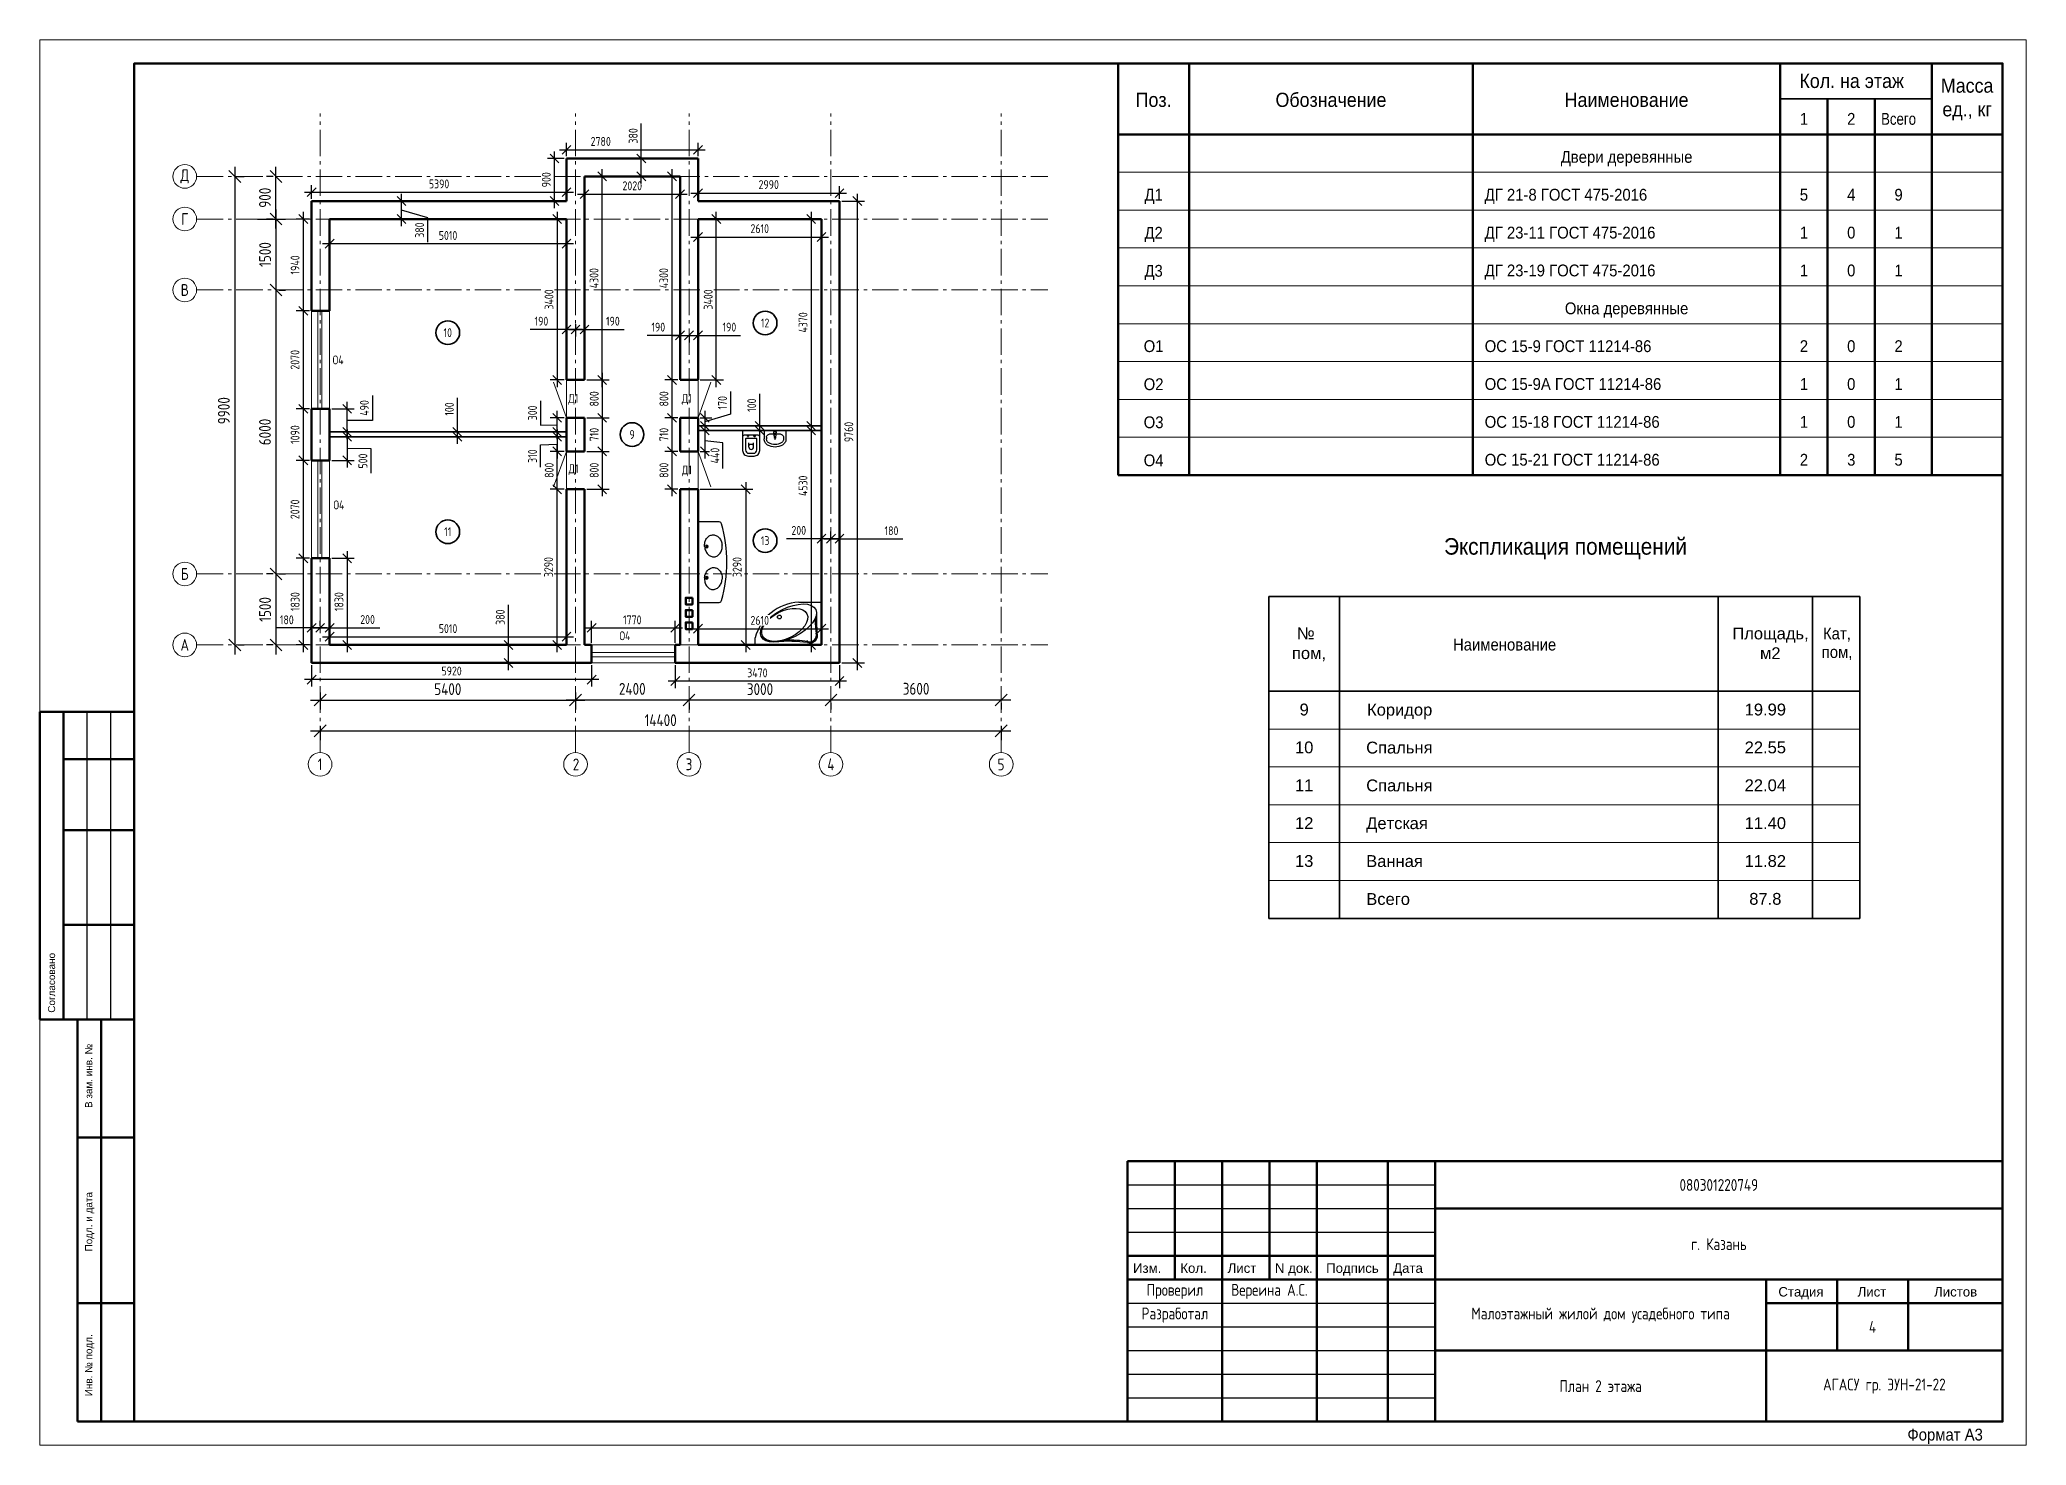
# Model space of a CAD drawing. Header units: millimetres. Extents: x 33461 to 75461, y 50811 to 80511.
import ezdxf
from ezdxf.enums import TextEntityAlignment as Align

# ---------------------------------------------------------------- set-up
doc = ezdxf.new("R2010")
doc.units = ezdxf.units.MM
doc.linetypes.add('CONTINOUS', pattern=[0])
doc.linetypes.add('ГОСТ 2.303 6', pattern=[12, 8, -1.5, 1, -1.5])
for name, color, linetype, lineweight in [('Марки', 7, 'Continuous', 30), ('Площади', 7, 'Continuous', 35), ('Размеры', 7, 'Continuous', 20), ('Стены', 7, 'Continuous', 50)]:
    doc.layers.add(name, color=color, linetype=linetype, lineweight=lineweight)
for name, color, linetype in [('Оси', 3, 'Continuous'), ('Сантехника', 7, 'Continuous'), ('Текст', 7, 'Continuous')]:
    doc.layers.add(name, color=color, linetype=linetype)
doc.styles.add('Arial', font='arial.ttf')
doc.styles.add('Standard 0.8', font='arial.ttf', dxfattribs={"width": 0.8})
doc.styles.add('Standard 0.9', font='arial.ttf', dxfattribs={"width": 0.9})
doc.styles.add('ГОСТ 2.304', font='CS_Gost2304.shx')
doc.styles.add('ТЕКСТ_Z', font='arial.ttf')
doc.dimstyles.new('СПДС', dxfattribs={"dimscale": 100, "dimtxt": 2.5, "dimasz": 2.5, "dimexe": 2, "dimexo": 0.625, "dimgap": 1, "dimtad": 1, "dimdec": 0, "dimtxsty": 'ГОСТ 2.304', "dimblk": 'OBLIQUE', "dimblk1": 'OBLIQUE', "dimblk2": 'OBLIQUE', "dimcen": 2.5, "dimdle": 2, "dimadec": 0, "dimazin": 2, "dimtfac": 0.75, "dimtdec": 4, "dimtmove": 1, "dimatfit": 3, "dimfxl": 1, "dimtfill": 1, "dimtolj": 1, "dimarcsym": 1})

msp = doc.modelspace()

# ---------------------------------------------------------------- texts
at = {"color": 7, "linetype": 'CONTINOUS', "lineweight": -3, "ltscale": 30, "style": 'Standard 0.9', "width": 0.9}
for s, height, p in [('Поз.', 300, (57011.1, 79091.6)), ('Поз.', 300, (57011.1, 79091.6)), ('Обозначение', 300, (60761.1, 79091.6)), ('Обозначение', 300, (60761.1, 79091.6)), ('Наименование', 300, (67011.1, 79091.6)), ('Наименование', 300, (67011.1, 79091.6)), ('Кол. на этаж', 300, (71769.8, 79491.6)), ('Масса', 300, (74211.1, 79392)), ('Масса', 300, (74211.1, 79392)), ('ед., кг', 300, (74211.1, 78892)), ('ед., кг', 300, (74211.1, 78892)), ('Двери деревянные', 250, (67011.1, 77911.1)), ('Д1', 250, (57011.1, 77111.1)), ('5', 250, (70761.1, 77111.1)), ('4', 250, (71761.1, 77111.1)), ('9', 250, (72761.1, 77111.1)), ('Д2', 250, (57011.1, 76307.3)), ('1', 250, (70761.1, 76311.1)), ('0', 250, (71761.1, 76311.1)), ('1', 250, (72761.1, 76311.1)), ('Д3', 250, (57011.1, 75503.5)), ('1', 250, (70761.1, 75511.1)), ('0', 250, (71761.1, 75511.1)), ('1', 250, (72761.1, 75511.1)), ('Окна деревянные', 250, (67011.1, 74711.1)), ('О1', 250, (57011.1, 73911.1)), ('2', 250, (70761.1, 73911.1)), ('0', 250, (71761.1, 73911.1)), ('2', 250, (72761.1, 73911.1)), ('О2', 250, (57011.1, 73107)), ('1', 250, (70761.1, 73111.1)), ('0', 250, (71761.1, 73111.1)), ('1', 250, (72761.1, 73111.1)), ('О3', 250, (57011.1, 72303)), ('1', 250, (70761.1, 72311.1)), ('0', 250, (71761.1, 72311.1)), ('1', 250, (72761.1, 72311.1)), ('О4', 250, (57011.1, 71498.9)), ('2', 250, (70761.1, 71511.1)), ('3', 250, (71761.1, 71511.1)), ('5', 250, (72761.1, 71511.1))]:
    msp.add_text(s, height=height, dxfattribs=at).set_placement(p, align=Align.CENTER)
at = {"color": 7, "linetype": 'CONTINOUS', "lineweight": -3, "ltscale": 30}
for s, style, width, p in [('1', 'Standard 0.9', 0.9, (70761.1, 78838.9)), ('2', 'Standard 0.9', 0.9, (71761.1, 78838.9)), ('Всего', 'Standard 0.8', 0.8, (72761.1, 78838.9))]:
    msp.add_text(s, height=250, dxfattribs=dict(at, style=style, width=width)).set_placement(p, align=Align.MIDDLE_CENTER)
at = {"color": 7, "linetype": 'CONTINOUS', "lineweight": -3, "ltscale": 30, "style": 'Standard 0.9', "width": 0.9}
for s, p in [('ДГ 21-8 ГОСТ 475-2016', (64011.1, 77111.1)), ('ДГ 23-11 ГОСТ 475-2016', (64011.1, 76311.1)), ('ДГ 23-19 ГОСТ 475-2016', (64011.1, 75511.1)), ('ОС 15-9 ГОСТ 11214-86', (64011.1, 73911.1)), ('ОС 15-9А ГОСТ 11214-86', (64011.1, 73111.1)), ('ОС 15-18 ГОСТ 11214-86', (64011.1, 72311.1)), ('ОС 15-21 ГОСТ 11214-86', (64011.1, 71511.1))]:
    msp.add_text(s, height=250, dxfattribs=at).set_placement(p)
at = {"linetype": 'Continuous', "lineweight": 35, "style": 'Standard 0.9', "width": 0.9}
msp.add_text('Экспликация помещений', height=350, dxfattribs=at).set_placement((63151.9, 69629.9))
at = {"color": 7, "linetype": 'Continuous', "lineweight": 30, "style": 'Standard 0.9'}
for s, p in [('№', (60042, 67841.7)), ('Площадь', (69246.9, 67840.7)), ('пом', (59936.3, 67425)), ('2', (70072, 67423)), (',', (70763.3, 67840.7)), (',', (60559.8, 67425)), ('м', (69831.9, 67423))]:
    msp.add_text(s, height=250, dxfattribs=at).set_placement(p)
at = {"color": 7, "linetype": 'Continuous', "lineweight": 35, "style": 'Standard 0.9', "width": 0.9}
for s, p in [('Кат', (71164.5, 67840.5)), ('Наименование', (63340.6, 67605)), ('пом', (71136.8, 67448)), (',', (71666.4, 67840.5)), (',', (71697.9, 67448))]:
    msp.add_text(s, height=250, dxfattribs=at).set_placement(p)
at = {"color": 7, "linetype": 'Continuous', "lineweight": 20, "style": 'Standard 0.9'}
for s, p in [('9', (60194.4, 66232.7)), ('10', (60194.4, 65432.7)), ('11', (60194.4, 64632.7)), ('12', (60194.4, 63832.7)), ('13', (60194.4, 63032.7))]:
    msp.add_text(s, height=250, dxfattribs=at).set_placement(p, align=Align.CENTER)
at = {"color": 7, "linetype": 'Continuous', "lineweight": 35, "style": 'Standard 0.9'}
for s, p in [('Коридор', (61524.3, 66228.9)), ('Спальня', (61505.2, 65428.9)), ('Спальня', (61506, 64628.9)), ('Детская', (61506.6, 63830.6)), ('Ванная', (61506.6, 63030.6))]:
    msp.add_text(s, height=250, dxfattribs=at).set_placement(p)
at = {"linetype": 'Continuous', "lineweight": 20, "style": 'Standard 0.9'}
for s, p in [('19.99', (69944.4, 66232.7)), ('22.55', (69944.4, 65432.7)), ('22.04', (69944.4, 64632.7)), ('11.40', (69944.4, 63832.7)), ('11.82', (69944.4, 63032.7)), ('87.8', (69944.4, 62232.7))]:
    msp.add_text(s, height=250, dxfattribs=at).set_placement(p, align=Align.CENTER)
at = {"linetype": 'Continuous', "lineweight": 35, "style": 'Standard 0.9'}
msp.add_text('Всего', height=250, dxfattribs=at).set_placement((61507.7, 62228.9))
at = {"color": 7, "linetype": 'CONTINOUS', "lineweight": 20, "ltscale": 30, "style": 'Standard 0.9', "width": 0.9}
msp.add_text('Формат А3', height=250, dxfattribs=at).set_placement((72948.2, 50911.1))
at = {"ltscale": 100, "char_height": 250, "attachment_point": 5, "style": 'ГОСТ 2.304'}
for s, insert, width in [('080301220749', (68961.1, 56311.1), 12000), ('г. Казань', (68961.1, 55061.1), 12000), ('Малоэтажный жилой дом усадебного типа', (66461.1, 53561.1), 7000), ('4', (72211.1, 53311.1), 1500), ('План 2 этажа', (66461.1, 52061.1), 7000), ('АГАСУ гр. ЭУН-21-22', (72461.1, 52061.1), 5000)]:
    msp.add_mtext(s, dxfattribs=dict(at, insert=insert, width=width))
at = {"layer": 'Марки', "ltscale": 75, "char_height": 187.5, "width": 262.308, "attachment_point": 1, "style": 'ГОСТ 2.304'}
for s, insert in [('О4', (39654.6, 73839.6)), ('Д1', (44635.4, 73026.7)), ('О4', (39670.6, 70775.8))]:
    msp.add_mtext(s, dxfattribs=dict(at, insert=insert))
at = {"layer": 'Оси', "lineweight": 20, "ltscale": 100, "char_height": 250, "attachment_point": 5, "style": 'ГОСТ 2.304'}
for s, insert, width in [('Д', (36527.6, 77623.3), 292.102), ('Г', (36527.4, 76723.3), 292.102), ('В', (36527.4, 75223.3), 292.102), ('Б', (36527.4, 69223.3), 292.102), ('А', (36527.4, 67723.3), 292.102), ('1', (39388.8, 65199.9), 272.268), ('2', (44799.7, 65198), 289.397), ('3', (47188.8, 65199.9), 239.361), ('4', (50188.8, 65199.9), 271.817), ('5', (53784.5, 65198), 270.465)]:
    msp.add_mtext(s, dxfattribs=dict(at, insert=insert, width=width))
at = {"layer": 'Площади', "ltscale": 75, "char_height": 187.5, "width": 142.869, "attachment_point": 5, "style": 'ГОСТ 2.304'}
for s, insert in [('10', (42088.1, 74321)), ('12', (48797.7, 74525.4)), ('9', (45984.4, 72168.8)), ('11', (42088.1, 70114.7))]:
    msp.add_mtext(s, dxfattribs=dict(at, insert=insert))
at = {"layer": 'Текст', "ltscale": 100, "char_height": 250, "width": 2000, "attachment_point": 5, "style": 'ГОСТ 2.304'}
for s, insert in [('Проверил', (57461.1, 54061.1)), ('Вереина А.С.', (59461.1, 54061.1)), ('Разработал', (57461.1, 53561.1))]:
    msp.add_mtext(s, dxfattribs=dict(at, insert=insert))

# ---------------------------------------------------------------- blocks, each defined once
blk = doc.blocks.new('Штамп осн бок')
at = {"color": 7, "lineweight": 50}
for p, q in [((-2000, 8500), (-2000, 15000)), ((-2000, 15000), (-1500, 15000)), ((-1500, 8500), (-1500, 15000)), ((-1500, 15000), (0, 15000)), ((-1500, 14000), (0, 14000)), ((-1500, 12500), (0, 12500)), ((-1500, 10500), (0, 10500)), ((-2000, 8500), (-1500, 8500)), ((-1500, 8500), (0, 8500)), ((-1200, 0), (-1200, 8500)), ((-1200, 8500), (-700, 8500)), ((-700, 0), (-700, 8500)), ((-700, 8500), (0, 8500)), ((-1200, 6000), (0, 6000)), ((-1200, 2500), (0, 2500)), ((-1200, 0), (-700, 0)), ((-700, 0), (0, 0))]:
    blk.add_line(p, q, dxfattribs=at)
at = {"color": 7}
for p, q in [((-1000, 8500), (-1000, 15000)), ((-500, 8500), (-500, 15000)), ((0, 15000), (0, 0))]:
    blk.add_line(p, q, dxfattribs=at)
at = {"color": 7, "style": 'ТЕКСТ_Z'}
for s, p in [('Согласовано', (-1675, 8640)), ('В зам. инв. №', (-890, 6627)), ('Подл. и дата', (-890, 3596)), ('Инв. № подл.', (-890, 536))]:
    blk.add_text(s, height=150, rotation=90, dxfattribs=at).set_placement(p)
blk = doc.blocks.new('Штамп осн')
at = {"color": 7, "lineweight": 50}
for p, q in [((-18500, 0), (-18500, 5500)), ((-18500, 5500), (0, 5500)), ((-18500, 5500), (0, 5500)), ((-17500, 3000), (-17500, 5500)), ((-16500, 0), (-16500, 5500)), ((-15500, 3000), (-15500, 5500)), ((-14500, 0), (-14500, 5500)), ((-13000, 0), (-13000, 5500)), ((-12000, 0), (-12000, 5500)), ((-12000, 4500), (0, 4500)), ((-18500, 3500), (-12000, 3500)), ((-18500, 3000), (0, 3000)), ((-5000, 0), (-5000, 3000)), ((-3500, 1500), (-3500, 3000)), ((-2000, 1500), (-2000, 3000)), ((-5000, 2500), (0, 2500)), ((-12000, 1500), (0, 1500))]:
    blk.add_line(p, q, dxfattribs=at)
at = {"color": 7}
for p in [(0, 5500), (-18500, 0)]:
    blk.add_line(p, (0, 0), dxfattribs=at)
at = {"color": 8}
for p, q in [((-18500, 5000), (-12000, 5000)), ((-18500, 4500), (-12000, 4500)), ((-18500, 4000), (-12000, 4000)), ((-18500, 2500), (-12000, 2500)), ((-18500, 2000), (-12000, 2000)), ((-18500, 1500), (-12000, 1500)), ((-18500, 1000), (-12000, 1000)), ((-18500, 500), (-12000, 500))]:
    blk.add_line(p, q, dxfattribs=at)
at = {"color": 7, "style": 'Arial'}
for s, p in [('Изм.', (-18385, 3143)), ('Кол.', (-17385, 3143)), ('Лист', (-16385, 3143)), ('N док.', (-15385, 3143)), ('Подпись', (-14302, 3143)), ('Дата', (-12885, 3143)), ('Стадия', (-4741, 2643)), ('Листов', (-1449, 2643))]:
    blk.add_text(s, height=200, dxfattribs=at).set_placement(p)
at = {"color": 7, "lineweight": 50, "style": 'Arial'}
blk.add_text('Лист', height=200, dxfattribs=at).set_placement((-3066, 2643))
blk = doc.blocks.new('s_91')
at = {"color": 253}
blk.add_lwpolyline([(449, 0, 0.358819), (499, 40, 0.137677), (499, 1660, 0.358819), (449, 1700), (403, 1700), (0, 1700), (0, 0), (403, 0)], format="xyb", close=True, dxfattribs=at)
for points in [[(139, 1179, -0.080167), (146, 1271, -0.088923), (179, 1348, -0.104957), (237, 1404, -0.120011), (304, 1427, -0.120011)], [(304, 1427, -0.120011), (374, 1416, -0.104957), (441, 1370, -0.088923), (487, 1301, -0.080167), (510, 1211, -0.080167)], [(139, 1179, 0.080167), (162, 1090, 0.088923), (207, 1020, 0.104957), (274, 975, 0.120011), (344, 964, 0.120011)], [(344, 964, 0.120011), (412, 986, 0.104957), (469, 1043, 0.088923), (503, 1119, 0.080167), (510, 1211, 0.080167)], [(139, 521, 0.080167), (146, 429, 0.088923), (179, 352, 0.104957), (237, 296, 0.120011), (304, 273, 0.120011)], [(139, 521, -0.080167), (162, 610, -0.088923), (207, 680, -0.104957), (274, 725, -0.120011), (344, 736, -0.120011)], [(304, 273, 0.120011), (374, 284, 0.104957), (441, 330, 0.088923), (487, 399, 0.080167), (510, 489, 0.080167)], [(344, 736, -0.120011), (412, 714, -0.104957), (469, 657, -0.088923), (503, 581, -0.080167), (510, 489, -0.080167)]]:
    blk.add_lwpolyline(points, format="xyb", dxfattribs=at)
for centre, radius, start, end in [((185, 1183), 27.8, 4.9376, 184.9376), ((185, 1183), 27.8, 184.9376, 4.9376), ((185, 1183), 16.7, 4.9376, 184.9376), ((185, 1183), 16.7, 184.9376, 4.9376), ((185, 517), 27.8, 355.0624, 175.0624), ((185, 517), 27.8, 175.0624, 355.0624), ((185, 517), 16.7, 355.0624, 175.0624), ((185, 517), 16.7, 175.0624, 355.0624)]:
    blk.add_arc(centre, radius, start, end, dxfattribs=at)
blk = doc.blocks.new('s_riho')
at = {"color": 253}
for p, q in [((0, 1400), (0, 0)), ((0, 1400), (150, 1400)), ((900, 481), (900, 0)), ((0, 0), (900, 0))]:
    blk.add_line(p, q, dxfattribs=at)
blk.add_circle((590, 890), 39.5, dxfattribs=at)
for centre, radius, start, end in [((-94, 435), 996, 2.6611, 75.7857), ((-2691, 683), 2767, 351.906, 5.8062), ((-2691, 683), 2792, 351.906, 1.5857), ((205, 245), 164, 162.7961, 286.8988), ((205, 245), 139, 162.7961, 286.8988), ((530, -1945), 2077, 89.2461, 97.7765), ((530, -1945), 2052, 86.0272, 97.7765)]:
    blk.add_arc(centre, radius, start, end, dxfattribs=at)
for centre, major_axis, ratio in [((462, 696), (287, -578), 0.488372), ((423, 776), (234, -470), 0.552381)]:
    blk.add_ellipse(centre, major_axis=major_axis, ratio=ratio, dxfattribs=at)
blk = doc.blocks.new('EVAKUO_unitaz')
at = {"layer": 'Сантехника', "color": 253}
for p, q in [((-45, -115), (-95, -115)), ((-70, -90), (-70, -140)), ((-50, -349), (-50, -263)), ((45, -115), (95, -115)), ((50, -349), (50, -263)), ((70, -90), (70, -140))]:
    blk.add_line(p, q, dxfattribs=at)
for points in [[(-60, -540), (60, -540, 0.414214), (180, -420), (180, -30, 0.414214), (150, 0), (-150, 0, 0.414214), (-180, -30), (-180, -420, 0.414214)], [(-50, -480), (50, -480, 0.414214), (120, -410), (120, -185, 0.414214), (100, -165), (-100, -165, 0.414214), (-120, -185), (-120, -410, 0.414214)]]:
    blk.add_lwpolyline(points, format="xyb", close=True, dxfattribs=at)
blk.add_lwpolyline([(180, -130, 0.414214), (150, -100), (-150, -100, 0.414214), (-180, -130)], format="xyb", dxfattribs=at)
for centre in [(-70, -115), (70, -115)]:
    blk.add_circle(centre, 7.01, dxfattribs=at)
for centre, radius, start, end in [((0, -349), 50, 180, 0), ((0, -356), 63.7, 48.8357, 131.1643)]:
    blk.add_arc(centre, radius, start, end, dxfattribs=at)
blk = doc.blocks.new('Basin 01_72')
at = {"layer": 'Сантехника', "color": 253, "linetype": 'Continuous'}
for p, q in [((0, 350), (0, 172)), ((460, 350), (0, 350)), ((50, 207), (50, 172)), ((139, 278), (139, 278)), ((321, 278), (139, 278)), ((206, 312), (206, 317)), ((209, 271), (206, 312)), ((212, 262), (219, 209)), ((216, 288), (244, 288)), ((216, 273), (216, 288)), ((216, 288), (244, 288)), ((241, 209), (248, 262)), ((244, 288), (244, 273)), ((251, 271), (254, 312)), ((254, 312), (254, 317)), ((410, 207), (410, 172)), ((460, 350), (460, 172))]:
    blk.add_line(p, q, dxfattribs=at)
for points in [[(0, 172), (1, 152), (5, 133), (11, 114), (20, 96), (30, 80), (43, 66), (57, 53), (73, 42)], [(139, 278), (122, 277), (105, 273), (90, 266), (76, 257), (65, 247), (57, 235), (52, 221), (50, 207)], [(50, 172), (51, 159), (53, 147), (57, 135), (63, 124), (69, 113), (77, 104), (86, 96), (97, 89)], [(73, 42), (110, 24), (149, 11), (189, 3), (230, 0), (271, 3), (311, 11), (350, 24), (387, 42)], [(97, 89), (128, 73), (161, 62), (195, 55), (230, 53), (265, 55), (299, 62), (332, 73), (363, 89)], [(410, 207), (408, 221), (403, 235), (395, 247), (384, 257), (370, 266), (355, 273), (338, 277), (321, 278)], [(363, 89), (374, 96), (383, 104), (391, 113), (397, 124), (403, 135), (407, 147), (409, 159), (410, 172)], [(387, 42), (403, 53), (417, 66), (430, 80), (440, 96), (449, 114), (455, 133), (459, 152), (460, 172)]]:
    blk.add_lwpolyline(points, dxfattribs=at)
blk.add_circle((230, 189), 17.5, dxfattribs=at)
for centre, radius, start, end in [((230, 313), 25, 339.2856, 200.7144), ((230, 313), 24, 7.8374, 171.8967), ((230, 274), 21.1, 185.1696, 354.8304), ((230, 273), 21.1, 185.1696, 354.8304), ((230, 273), 13.6, 180, 0), ((230, 210), 11.2, 187.1389, 352.8611)]:
    blk.add_arc(centre, radius, start, end, dxfattribs=at)
blk = doc.blocks.new('_Oblique')
at = {"color": 0, "linetype": 'ByBlock', "lineweight": -2}
blk.add_line((-0.5, -0.5), (0.5, 0.5), dxfattribs=at)
blk = doc.blocks.new('*D34')
at = {"layer": 'Defpoints', "color": 0, "ltscale": 100}
for p in [(37999, 76723), (38456, 75223), (38456, 75223)]:
    blk.add_point(p, dxfattribs=at)
at = {"layer": 'Оси', "color": 0, "lineweight": -2, "ltscale": 100}
for p, q in [((38456, 76923), (38456, 75023)), ((38062, 76723), (38656, 76723)), ((38518, 75223), (38656, 75223))]:
    blk.add_line(p, q, dxfattribs=at)
at = {"layer": 'Оси', "color": 0, "lineweight": -2, "ltscale": 100, "xscale": 250, "yscale": 250, "zscale": 250}
for p, rotation in [((38456, 76723), 90), ((38456, 75223), 270)]:
    blk.add_blockref('_Oblique', p, dxfattribs=dict(at, rotation=rotation))
at = {"layer": 'Оси', "color": 0, "lineweight": 20, "ltscale": 100, "insert": (38225, 75973), "char_height": 250, "attachment_point": 5, "rotation": 90, "style": 'ГОСТ 2.304', "bg_fill": 3, "box_fill_scale": 1.1, "bg_fill_color": 256, "bg_fill_true_color": 13158600, "bg_fill_transparency": 0}
blk.add_mtext('\\A1;1500', dxfattribs=at)
blk = doc.blocks.new('*D35')
at = {"layer": 'Defpoints', "color": 0, "ltscale": 100}
for p in [(38456, 75223), (38456, 69223), (38456, 69223)]:
    blk.add_point(p, dxfattribs=at)
at = {"layer": 'Оси', "color": 0, "lineweight": -2, "ltscale": 100}
for p, q in [((38456, 75423), (38456, 69023)), ((38518, 75223), (38656, 75223)), ((38518, 69223), (38656, 69223))]:
    blk.add_line(p, q, dxfattribs=at)
at = {"layer": 'Оси', "color": 0, "lineweight": -2, "ltscale": 100, "xscale": 250, "yscale": 250, "zscale": 250}
for p, rotation in [((38456, 75223), 90), ((38456, 69223), 270)]:
    blk.add_blockref('_Oblique', p, dxfattribs=dict(at, rotation=rotation))
at = {"layer": 'Оси', "color": 0, "lineweight": 20, "ltscale": 100, "insert": (38223, 72223), "char_height": 250, "attachment_point": 5, "rotation": 90, "style": 'ГОСТ 2.304', "bg_fill": 3, "box_fill_scale": 1.1, "bg_fill_color": 256, "bg_fill_true_color": 13158600, "bg_fill_transparency": 0}
blk.add_mtext('\\A1;6000', dxfattribs=at)
blk = doc.blocks.new('*D36')
at = {"layer": 'Defpoints', "color": 0, "ltscale": 100}
for p in [(38456, 69223), (38456, 67723), (38456, 67723)]:
    blk.add_point(p, dxfattribs=at)
at = {"layer": 'Оси', "color": 0, "lineweight": -2, "ltscale": 100}
for p, q in [((38456, 69423), (38456, 67523)), ((38393, 69223), (38256, 69223)), ((38393, 67723), (38256, 67723))]:
    blk.add_line(p, q, dxfattribs=at)
at = {"layer": 'Оси', "color": 0, "lineweight": -2, "ltscale": 100, "xscale": 250, "yscale": 250, "zscale": 250}
for p, rotation in [((38456, 69223), 90), ((38456, 67723), 270)]:
    blk.add_blockref('_Oblique', p, dxfattribs=dict(at, rotation=rotation))
at = {"layer": 'Оси', "color": 0, "lineweight": 20, "ltscale": 100, "insert": (38225, 68473), "char_height": 250, "attachment_point": 5, "rotation": 90, "style": 'ГОСТ 2.304', "bg_fill": 3, "box_fill_scale": 1.1, "bg_fill_color": 256, "bg_fill_true_color": 13158600, "bg_fill_transparency": 0}
blk.add_mtext('\\A1;1500', dxfattribs=at)
blk = doc.blocks.new('*D37')
at = {"layer": 'Defpoints', "color": 0, "ltscale": 100}
for p in [(38456, 77623), (38456, 77623), (38456, 76723)]:
    blk.add_point(p, dxfattribs=at)
at = {"layer": 'Оси', "color": 0, "lineweight": -2, "ltscale": 100}
for p, q in [((38456, 76523), (38456, 77823)), ((38393, 77623), (38256, 77623)), ((38393, 76723), (38256, 76723))]:
    blk.add_line(p, q, dxfattribs=at)
at = {"layer": 'Оси', "color": 0, "lineweight": -2, "ltscale": 100, "xscale": 250, "yscale": 250, "zscale": 250}
for p, rotation in [((38456, 77623), 90), ((38456, 76723), 270)]:
    blk.add_blockref('_Oblique', p, dxfattribs=dict(at, rotation=rotation))
at = {"layer": 'Оси', "color": 0, "lineweight": 20, "ltscale": 100, "insert": (38223, 77173), "char_height": 250, "attachment_point": 5, "rotation": 90, "style": 'ГОСТ 2.304', "bg_fill": 3, "box_fill_scale": 1.1, "bg_fill_color": 256, "bg_fill_true_color": 13158600, "bg_fill_transparency": 0}
blk.add_mtext('\\A1;900', dxfattribs=at)
blk = doc.blocks.new('*D38')
at = {"layer": 'Defpoints', "color": 0, "ltscale": 100}
for p in [(37529, 77623), (37586, 67723), (37586, 67723)]:
    blk.add_point(p, dxfattribs=at)
at = {"layer": 'Оси', "color": 0, "lineweight": -2, "ltscale": 100}
for p, q in [((37586, 77823), (37586, 67523)), ((37592, 77623), (37786, 77623)), ((37648, 67723), (37786, 67723))]:
    blk.add_line(p, q, dxfattribs=at)
at = {"layer": 'Оси', "color": 0, "lineweight": -2, "ltscale": 100, "xscale": 250, "yscale": 250, "zscale": 250}
for p, rotation in [((37586, 77623), 90), ((37586, 67723), 270)]:
    blk.add_blockref('_Oblique', p, dxfattribs=dict(at, rotation=rotation))
at = {"layer": 'Оси', "color": 0, "lineweight": 20, "ltscale": 100, "insert": (37354, 72673), "char_height": 250, "attachment_point": 5, "rotation": 90, "style": 'ГОСТ 2.304', "bg_fill": 3, "box_fill_scale": 1.1, "bg_fill_color": 256, "bg_fill_true_color": 13158600, "bg_fill_transparency": 0}
blk.add_mtext('\\A1;9900', dxfattribs=at)
blk = doc.blocks.new('*D39')
at = {"layer": 'Defpoints', "color": 0, "ltscale": 100}
for p in [(39389, 66778), (44789, 66778), (44789, 66559)]:
    blk.add_point(p, dxfattribs=at)
at = {"layer": 'Оси', "color": 0, "lineweight": -2, "ltscale": 100}
for p, q in [((39189, 66559), (44989, 66559)), ((39389, 66716), (39389, 66359)), ((44789, 66716), (44789, 66359))]:
    blk.add_line(p, q, dxfattribs=at)
at = {"layer": 'Оси', "color": 0, "lineweight": -2, "ltscale": 100, "xscale": 250, "yscale": 250, "zscale": 250, "rotation": 180}
blk.add_blockref('_Oblique', (39389, 66559), dxfattribs=at)
at = {"layer": 'Оси', "color": 0, "lineweight": -2, "ltscale": 100, "xscale": 250, "yscale": 250, "zscale": 250}
blk.add_blockref('_Oblique', (44789, 66559), dxfattribs=at)
at = {"layer": 'Оси', "color": 0, "lineweight": 20, "ltscale": 100, "insert": (42089, 66789), "char_height": 250, "attachment_point": 5, "style": 'ГОСТ 2.304', "bg_fill": 3, "box_fill_scale": 1.1, "bg_fill_color": 256, "bg_fill_true_color": 13158600, "bg_fill_transparency": 0}
blk.add_mtext('\\A1;5400', dxfattribs=at)
blk = doc.blocks.new('*D40')
at = {"layer": 'Defpoints', "color": 0, "ltscale": 100}
for p in [(44789, 66778), (44789, 66559), (47189, 66561)]:
    blk.add_point(p, dxfattribs=at)
at = {"layer": 'Оси', "color": 0, "lineweight": -2, "ltscale": 100}
for p, q in [((47389, 66559), (44589, 66559)), ((44789, 66716), (44789, 66359)), ((47189, 66498), (47189, 66359))]:
    blk.add_line(p, q, dxfattribs=at)
at = {"layer": 'Оси', "color": 0, "lineweight": -2, "ltscale": 100, "xscale": 250, "yscale": 250, "zscale": 250, "rotation": 180}
blk.add_blockref('_Oblique', (44789, 66559), dxfattribs=at)
at = {"layer": 'Оси', "color": 0, "lineweight": -2, "ltscale": 100, "xscale": 250, "yscale": 250, "zscale": 250}
blk.add_blockref('_Oblique', (47189, 66559), dxfattribs=at)
at = {"layer": 'Оси', "color": 0, "lineweight": 20, "ltscale": 100, "insert": (45989, 66794), "char_height": 250, "attachment_point": 5, "style": 'ГОСТ 2.304', "bg_fill": 3, "box_fill_scale": 1.1, "bg_fill_color": 256, "bg_fill_true_color": 13158600, "bg_fill_transparency": 0}
blk.add_mtext('\\A1;2400', dxfattribs=at)
blk = doc.blocks.new('*D41')
at = {"layer": 'Defpoints', "color": 0, "ltscale": 100}
for p in [(47189, 66561), (47189, 66559), (50189, 66561)]:
    blk.add_point(p, dxfattribs=at)
at = {"layer": 'Оси', "color": 0, "lineweight": -2, "ltscale": 100}
for p, q in [((50389, 66559), (46989, 66559)), ((47189, 66498), (47189, 66359)), ((50189, 66498), (50189, 66359))]:
    blk.add_line(p, q, dxfattribs=at)
at = {"layer": 'Оси', "color": 0, "lineweight": -2, "ltscale": 100, "xscale": 250, "yscale": 250, "zscale": 250, "rotation": 180}
blk.add_blockref('_Oblique', (47189, 66559), dxfattribs=at)
at = {"layer": 'Оси', "color": 0, "lineweight": -2, "ltscale": 100, "xscale": 250, "yscale": 250, "zscale": 250}
blk.add_blockref('_Oblique', (50189, 66559), dxfattribs=at)
at = {"layer": 'Оси', "color": 0, "lineweight": 20, "ltscale": 100, "insert": (48689, 66789), "char_height": 250, "attachment_point": 5, "style": 'ГОСТ 2.304', "bg_fill": 3, "box_fill_scale": 1.1, "bg_fill_color": 256, "bg_fill_true_color": 13158600, "bg_fill_transparency": 0}
blk.add_mtext('\\A1;3000', dxfattribs=at)
blk = doc.blocks.new('*D42')
at = {"layer": 'Defpoints', "color": 0, "ltscale": 100}
for p in [(50189, 66561), (50189, 66559), (53789, 66561)]:
    blk.add_point(p, dxfattribs=at)
at = {"layer": 'Оси', "color": 0, "lineweight": -2, "ltscale": 100}
for p, q in [((53989, 66559), (49989, 66559)), ((50189, 66498), (50189, 66359)), ((53789, 66498), (53789, 66359))]:
    blk.add_line(p, q, dxfattribs=at)
at = {"layer": 'Оси', "color": 0, "lineweight": -2, "ltscale": 100, "xscale": 250, "yscale": 250, "zscale": 250, "rotation": 180}
blk.add_blockref('_Oblique', (50189, 66559), dxfattribs=at)
at = {"layer": 'Оси', "color": 0, "lineweight": -2, "ltscale": 100, "xscale": 250, "yscale": 250, "zscale": 250}
blk.add_blockref('_Oblique', (53789, 66559), dxfattribs=at)
at = {"layer": 'Оси', "color": 0, "lineweight": 20, "ltscale": 100, "insert": (51989, 66797), "char_height": 250, "attachment_point": 5, "style": 'ГОСТ 2.304', "bg_fill": 3, "box_fill_scale": 1.1, "bg_fill_color": 256, "bg_fill_true_color": 13158600, "bg_fill_transparency": 0}
blk.add_mtext('\\A1;3600', dxfattribs=at)
blk = doc.blocks.new('*D43')
at = {"layer": 'Defpoints', "color": 0, "ltscale": 100}
for p in [(39389, 66067), (53789, 66067), (53789, 65907)]:
    blk.add_point(p, dxfattribs=at)
at = {"layer": 'Оси', "color": 0, "lineweight": -2, "ltscale": 100}
for p, q in [((39389, 66004), (39389, 65707)), ((53789, 66004), (53789, 65707)), ((39189, 65907), (53989, 65907))]:
    blk.add_line(p, q, dxfattribs=at)
at = {"layer": 'Оси', "color": 0, "lineweight": -2, "ltscale": 100, "xscale": 250, "yscale": 250, "zscale": 250, "rotation": 180}
blk.add_blockref('_Oblique', (39389, 65907), dxfattribs=at)
at = {"layer": 'Оси', "color": 0, "lineweight": -2, "ltscale": 100, "xscale": 250, "yscale": 250, "zscale": 250}
blk.add_blockref('_Oblique', (53789, 65907), dxfattribs=at)
at = {"layer": 'Оси', "color": 0, "lineweight": 20, "ltscale": 100, "insert": (46589, 66132), "char_height": 250, "attachment_point": 5, "style": 'ГОСТ 2.304', "bg_fill": 3, "box_fill_scale": 1.1, "bg_fill_color": 256, "bg_fill_true_color": 13158600, "bg_fill_transparency": 0}
blk.add_mtext('\\A1;14400', dxfattribs=at)
blk = doc.blocks.new('*D44')
at = {"layer": 'Defpoints', "color": 0, "ltscale": 75}
for p in [(39589, 72713), (39960, 72713), (39589, 72223)]:
    blk.add_point(p, dxfattribs=at)
at = {"layer": 'Размеры', "color": 0, "lineweight": -2, "ltscale": 75}
for p, q in [((39636, 72713), (40110, 72713)), ((39960, 72073), (39960, 72863)), ((40500, 72996), (40500, 72466)), ((40500, 72466), (39960, 72468)), ((39636, 72223), (40110, 72223))]:
    blk.add_line(p, q, dxfattribs=at)
at = {"layer": 'Размеры', "color": 0, "lineweight": -2, "ltscale": 75, "xscale": 187.5, "yscale": 187.5, "zscale": 187.5}
for p, rotation in [((39960, 72713), 90), ((39960, 72223), 270)]:
    blk.add_blockref('_Oblique', p, dxfattribs=dict(at, rotation=rotation))
at = {"layer": 'Размеры', "color": 0, "ltscale": 75, "insert": (40325, 72731), "char_height": 187.5, "attachment_point": 5, "rotation": 90, "style": 'ГОСТ 2.304', "bg_fill": 3, "box_fill_scale": 1.1, "bg_fill_color": 256, "bg_fill_true_color": 13158600, "bg_fill_transparency": 0}
blk.add_mtext('\\A1;490', dxfattribs=at)
blk = doc.blocks.new('*D46')
at = {"layer": 'Defpoints', "color": 0, "ltscale": 75}
for p in [(44599, 72123), (44401, 71813), (44599, 71813)]:
    blk.add_point(p, dxfattribs=at)
at = {"layer": 'Размеры', "color": 0, "lineweight": -2, "ltscale": 75}
for p, q in [((44401, 72273), (44401, 71663)), ((44052, 71950), (44401, 71968)), ((44052, 71476), (44052, 71950)), ((44552, 72123), (44251, 72123)), ((44552, 71813), (44251, 71813))]:
    blk.add_line(p, q, dxfattribs=at)
at = {"layer": 'Размеры', "color": 0, "lineweight": -2, "ltscale": 75, "xscale": 187.5, "yscale": 187.5, "zscale": 187.5}
for p, rotation in [((44401, 72123), 90), ((44401, 71813), 270)]:
    blk.add_blockref('_Oblique', p, dxfattribs=dict(at, rotation=rotation))
at = {"layer": 'Размеры', "color": 0, "ltscale": 75, "insert": (43880, 71713), "char_height": 187.5, "attachment_point": 5, "rotation": 90, "style": 'ГОСТ 2.304', "bg_fill": 3, "box_fill_scale": 1.1, "bg_fill_color": 256, "bg_fill_true_color": 13158600, "bg_fill_transparency": 0}
blk.add_mtext('\\A1;310', dxfattribs=at)
blk = doc.blocks.new('*D48')
at = {"layer": 'Defpoints', "color": 0, "lineweight": 20, "ltscale": 75}
for p in [(46899, 68084), (45129, 67723), (46899, 67723)]:
    blk.add_point(p, dxfattribs=at)
at = {"layer": 'Размеры', "color": 0, "lineweight": -2, "ltscale": 75}
for p, q in [((44979, 68084), (47049, 68084)), ((45129, 67770), (45129, 68234)), ((46899, 67770), (46899, 68234))]:
    blk.add_line(p, q, dxfattribs=at)
at = {"layer": 'Размеры', "color": 0, "lineweight": -2, "ltscale": 75, "xscale": 187.5, "yscale": 187.5, "zscale": 187.5, "rotation": 180}
blk.add_blockref('_Oblique', (45129, 68084), dxfattribs=at)
at = {"layer": 'Размеры', "color": 0, "lineweight": -2, "ltscale": 75, "xscale": 187.5, "yscale": 187.5, "zscale": 187.5}
blk.add_blockref('_Oblique', (46899, 68084), dxfattribs=at)
at = {"layer": 'Размеры', "color": 0, "ltscale": 75, "insert": (45989, 68253), "char_height": 187.5, "attachment_point": 5, "style": 'ГОСТ 2.304', "bg_fill": 3, "box_fill_scale": 1.1, "bg_fill_color": 256, "bg_fill_true_color": 13158600, "bg_fill_transparency": 0}
blk.add_mtext('\\A1;1770', dxfattribs=at)
blk = doc.blocks.new('*D50')
at = {"layer": 'Defpoints', "color": 0, "ltscale": 75}
for p in [(46999, 72523), (46999, 71813)]:
    blk.add_point(p, dxfattribs=at)
at = {"layer": 'Размеры', "color": 0, "lineweight": -2, "ltscale": 75}
for p, q in [((46827, 72673), (46827, 71663)), ((46952, 72523), (46677, 72523)), ((46952, 71813), (46677, 71813))]:
    blk.add_line(p, q, dxfattribs=at)
at = {"layer": 'Размеры', "color": 0, "lineweight": -2, "ltscale": 75, "xscale": 187.5, "yscale": 187.5, "zscale": 187.5}
for p, rotation in [((46827, 72523), 90), ((46827, 71813), 270)]:
    blk.add_blockref('_Oblique', p, dxfattribs=dict(at, rotation=rotation))
at = {"layer": 'Размеры', "color": 0, "ltscale": 75, "insert": (46658, 72168), "char_height": 187.5, "attachment_point": 5, "rotation": 90, "style": 'ГОСТ 2.304', "bg_fill": 3, "box_fill_scale": 1.1, "bg_fill_color": 256, "bg_fill_true_color": 13158600, "bg_fill_transparency": 0}
blk.add_mtext('\\A1;710', dxfattribs=at)
at = {"layer": 'Defpoints', "color": 0, "ltscale": 75}
blk.add_point((46827, 71813), dxfattribs=at)
blk = doc.blocks.new('*D55')
at = {"layer": 'Defpoints', "color": 0, "ltscale": 75}
for p in [(39209, 76723), (39034, 74783), (39209, 74783)]:
    blk.add_point(p, dxfattribs=at)
at = {"layer": 'Размеры', "color": 0, "lineweight": -2, "ltscale": 100}
for p, q in [((39034, 76873), (39034, 74633)), ((39162, 76723), (38884, 76723)), ((39162, 74783), (38884, 74783))]:
    blk.add_line(p, q, dxfattribs=at)
at = {"layer": 'Размеры', "color": 0, "lineweight": -2, "ltscale": 75, "xscale": 187.5, "yscale": 187.5, "zscale": 187.5}
for p, rotation in [((39034, 76723), 90), ((39034, 74783), 270)]:
    blk.add_blockref('_Oblique', p, dxfattribs=dict(at, rotation=rotation))
at = {"layer": 'Размеры', "color": 0, "ltscale": 75, "insert": (38860, 75753), "char_height": 187.5, "attachment_point": 5, "rotation": 90, "style": 'ГОСТ 2.304', "bg_fill": 3, "box_fill_scale": 1.1, "bg_fill_color": 256, "bg_fill_true_color": 13158600, "bg_fill_transparency": 0}
blk.add_mtext('\\A1;1940', dxfattribs=at)
blk = doc.blocks.new('*D56')
at = {"layer": 'Defpoints', "color": 0, "ltscale": 75}
for p in [(39209, 74783), (39034, 72713), (39209, 72713)]:
    blk.add_point(p, dxfattribs=at)
at = {"layer": 'Размеры', "color": 0, "lineweight": -2, "ltscale": 100}
for p, q in [((39162, 74783), (38884, 74783)), ((39034, 74933), (39034, 72563)), ((39162, 72713), (38884, 72713))]:
    blk.add_line(p, q, dxfattribs=at)
at = {"layer": 'Размеры', "color": 0, "lineweight": -2, "ltscale": 75, "xscale": 187.5, "yscale": 187.5, "zscale": 187.5}
for p, rotation in [((39034, 74783), 90), ((39034, 72713), 270)]:
    blk.add_blockref('_Oblique', p, dxfattribs=dict(at, rotation=rotation))
at = {"layer": 'Размеры', "color": 0, "ltscale": 75, "insert": (38858, 73748), "char_height": 187.5, "attachment_point": 5, "rotation": 90, "style": 'ГОСТ 2.304', "bg_fill": 3, "box_fill_scale": 1.1, "bg_fill_color": 256, "bg_fill_true_color": 13158600, "bg_fill_transparency": 0}
blk.add_mtext('\\A1;2070', dxfattribs=at)
blk = doc.blocks.new('*D57')
at = {"layer": 'Defpoints', "color": 0, "ltscale": 75}
for p in [(39209, 72713), (39034, 71623), (39209, 71623)]:
    blk.add_point(p, dxfattribs=at)
at = {"layer": 'Размеры', "color": 0, "lineweight": -2, "ltscale": 100}
for p, q in [((39162, 72713), (38884, 72713)), ((39034, 72863), (39034, 71473)), ((39162, 71623), (38884, 71623))]:
    blk.add_line(p, q, dxfattribs=at)
at = {"layer": 'Размеры', "color": 0, "lineweight": -2, "ltscale": 75, "xscale": 187.5, "yscale": 187.5, "zscale": 187.5}
for p, rotation in [((39034, 72713), 90), ((39034, 71623), 270)]:
    blk.add_blockref('_Oblique', p, dxfattribs=dict(at, rotation=rotation))
at = {"layer": 'Размеры', "color": 0, "ltscale": 75, "insert": (38860, 72168), "char_height": 187.5, "attachment_point": 5, "rotation": 90, "style": 'ГОСТ 2.304', "bg_fill": 3, "box_fill_scale": 1.1, "bg_fill_color": 256, "bg_fill_true_color": 13158600, "bg_fill_transparency": 0}
blk.add_mtext('\\A1;1090', dxfattribs=at)
blk = doc.blocks.new('*D58')
at = {"layer": 'Defpoints', "color": 0, "ltscale": 75}
for p in [(40858, 77103), (41110, 77103), (40858, 76723)]:
    blk.add_point(p, dxfattribs=at)
at = {"layer": 'Размеры', "color": 0, "lineweight": -2, "ltscale": 100}
for p, q in [((40905, 77103), (41260, 77103)), ((41110, 76573), (41110, 77253)), ((41666, 76747), (41110, 76913)), ((40905, 76723), (41260, 76723)), ((41666, 76231), (41666, 76747))]:
    blk.add_line(p, q, dxfattribs=at)
at = {"layer": 'Размеры', "color": 0, "lineweight": -2, "ltscale": 75, "xscale": 187.5, "yscale": 187.5, "zscale": 187.5}
for p, rotation in [((41110, 77103), 90), ((41110, 76723), 270)]:
    blk.add_blockref('_Oblique', p, dxfattribs=dict(at, rotation=rotation))
at = {"layer": 'Размеры', "color": 0, "ltscale": 75, "insert": (41493, 76489), "char_height": 187.5, "attachment_point": 5, "rotation": 90, "style": 'ГОСТ 2.304', "bg_fill": 3, "box_fill_scale": 1.1, "bg_fill_color": 256, "bg_fill_true_color": 13158600, "bg_fill_transparency": 0}
blk.add_mtext('\\A1;380', dxfattribs=at)
blk = doc.blocks.new('*D59')
at = {"layer": 'Defpoints', "color": 0, "ltscale": 75}
for p in [(39209, 71623), (39034, 69553), (39209, 69553)]:
    blk.add_point(p, dxfattribs=at)
at = {"layer": 'Размеры', "color": 0, "lineweight": -2, "ltscale": 100}
for p, q in [((39162, 71623), (38884, 71623)), ((39034, 71773), (39034, 69403)), ((39162, 69553), (38884, 69553))]:
    blk.add_line(p, q, dxfattribs=at)
at = {"layer": 'Размеры', "color": 0, "lineweight": -2, "ltscale": 75, "xscale": 187.5, "yscale": 187.5, "zscale": 187.5}
for p, rotation in [((39034, 71623), 90), ((39034, 69553), 270)]:
    blk.add_blockref('_Oblique', p, dxfattribs=dict(at, rotation=rotation))
at = {"layer": 'Размеры', "color": 0, "ltscale": 75, "insert": (38858, 70588), "char_height": 187.5, "attachment_point": 5, "rotation": 90, "style": 'ГОСТ 2.304', "bg_fill": 3, "box_fill_scale": 1.1, "bg_fill_color": 256, "bg_fill_true_color": 13158600, "bg_fill_transparency": 0}
blk.add_mtext('\\A1;2070', dxfattribs=at)
blk = doc.blocks.new('*D60')
at = {"layer": 'Defpoints', "color": 0, "ltscale": 75}
for p in [(39209, 69553), (39034, 67723), (39209, 67723)]:
    blk.add_point(p, dxfattribs=at)
at = {"layer": 'Размеры', "color": 0, "lineweight": -2, "ltscale": 100}
for p, q in [((39162, 69553), (38884, 69553)), ((39034, 69703), (39034, 67573)), ((39162, 67723), (38884, 67723))]:
    blk.add_line(p, q, dxfattribs=at)
at = {"layer": 'Размеры', "color": 0, "lineweight": -2, "ltscale": 75, "xscale": 187.5, "yscale": 187.5, "zscale": 187.5}
for p, rotation in [((39034, 69553), 90), ((39034, 67723), 270)]:
    blk.add_blockref('_Oblique', p, dxfattribs=dict(at, rotation=rotation))
at = {"layer": 'Размеры', "color": 0, "ltscale": 75, "insert": (38861, 68638), "char_height": 187.5, "attachment_point": 5, "rotation": 90, "style": 'ГОСТ 2.304', "bg_fill": 3, "box_fill_scale": 1.1, "bg_fill_color": 256, "bg_fill_true_color": 13158600, "bg_fill_transparency": 0}
blk.add_mtext('\\A1;1830', dxfattribs=at)
blk = doc.blocks.new('*D62')
at = {"layer": 'Defpoints', "color": 0, "ltscale": 75}
for p in [(39589, 72123), (39589, 71623), (39960, 71623)]:
    blk.add_point(p, dxfattribs=at)
at = {"layer": 'Размеры', "color": 0, "lineweight": -2, "ltscale": 100}
for p, q in [((39960, 72273), (39960, 71473)), ((39636, 72123), (40110, 72123)), ((40467, 71867), (39960, 71873)), ((40467, 71351), (40467, 71867)), ((39636, 71623), (40110, 71623))]:
    blk.add_line(p, q, dxfattribs=at)
at = {"layer": 'Размеры', "color": 0, "lineweight": -2, "ltscale": 75, "xscale": 187.5, "yscale": 187.5, "zscale": 187.5}
for p, rotation in [((39960, 72123), 90), ((39960, 71623), 270)]:
    blk.add_blockref('_Oblique', p, dxfattribs=dict(at, rotation=rotation))
at = {"layer": 'Размеры', "color": 0, "ltscale": 75, "insert": (40294, 71609), "char_height": 187.5, "attachment_point": 5, "rotation": 90, "style": 'ГОСТ 2.304', "bg_fill": 3, "box_fill_scale": 1.1, "bg_fill_color": 256, "bg_fill_true_color": 13158600, "bg_fill_transparency": 0}
blk.add_mtext('\\A1;500', dxfattribs=at)
blk = doc.blocks.new('*D64')
at = {"layer": 'Defpoints', "color": 0, "ltscale": 75}
for p in [(44401, 72523), (44599, 72523), (44599, 72223)]:
    blk.add_point(p, dxfattribs=at)
at = {"layer": 'Размеры', "color": 0, "lineweight": -2, "ltscale": 100}
for p, q in [((44052, 72884), (44052, 72369)), ((44401, 72073), (44401, 72673)), ((44052, 72369), (44401, 72373)), ((44552, 72523), (44251, 72523)), ((44552, 72223), (44251, 72223))]:
    blk.add_line(p, q, dxfattribs=at)
at = {"layer": 'Размеры', "color": 0, "lineweight": -2, "ltscale": 75, "xscale": 187.5, "yscale": 187.5, "zscale": 187.5}
for p, rotation in [((44401, 72523), 90), ((44401, 72223), 270)]:
    blk.add_blockref('_Oblique', p, dxfattribs=dict(at, rotation=rotation))
at = {"layer": 'Размеры', "color": 0, "ltscale": 75, "insert": (43880, 72626), "char_height": 187.5, "attachment_point": 5, "rotation": 90, "style": 'ГОСТ 2.304', "bg_fill": 3, "box_fill_scale": 1.1, "bg_fill_color": 256, "bg_fill_true_color": 13158600, "bg_fill_transparency": 0}
blk.add_mtext('\\A1;300', dxfattribs=at)
blk = doc.blocks.new('*D65')
at = {"layer": 'Defpoints', "color": 0, "ltscale": 75}
for p in [(39589, 69553), (39589, 67723), (39960, 67723)]:
    blk.add_point(p, dxfattribs=at)
at = {"layer": 'Размеры', "color": 0, "lineweight": -2, "ltscale": 75}
for p, q in [((39636, 69553), (40110, 69553)), ((39960, 69703), (39960, 67573)), ((39636, 67723), (40110, 67723))]:
    blk.add_line(p, q, dxfattribs=at)
at = {"layer": 'Размеры', "color": 0, "lineweight": -2, "ltscale": 75, "xscale": 187.5, "yscale": 187.5, "zscale": 187.5}
for p, rotation in [((39960, 69553), 90), ((39960, 67723), 270)]:
    blk.add_blockref('_Oblique', p, dxfattribs=dict(at, rotation=rotation))
at = {"layer": 'Размеры', "color": 0, "ltscale": 75, "insert": (39787, 68638), "char_height": 187.5, "attachment_point": 5, "rotation": 90, "style": 'ГОСТ 2.304', "bg_fill": 3, "box_fill_scale": 1.1, "bg_fill_color": 256, "bg_fill_true_color": 13158600, "bg_fill_transparency": 0}
blk.add_mtext('\\A1;1830', dxfattribs=at)
blk = doc.blocks.new('*D67')
at = {"layer": 'Defpoints', "color": 0, "ltscale": 75}
for p in [(44599, 77291), (39209, 77103), (44599, 77103)]:
    blk.add_point(p, dxfattribs=at)
at = {"layer": 'Размеры', "color": 0, "lineweight": -2, "ltscale": 75}
for p, q in [((39059, 77291), (44749, 77291)), ((39209, 77150), (39209, 77441)), ((44599, 77150), (44599, 77441))]:
    blk.add_line(p, q, dxfattribs=at)
at = {"layer": 'Размеры', "color": 0, "lineweight": -2, "ltscale": 75, "xscale": 187.5, "yscale": 187.5, "zscale": 187.5, "rotation": 180}
blk.add_blockref('_Oblique', (39209, 77291), dxfattribs=at)
at = {"layer": 'Размеры', "color": 0, "lineweight": -2, "ltscale": 75, "xscale": 187.5, "yscale": 187.5, "zscale": 187.5}
blk.add_blockref('_Oblique', (44599, 77291), dxfattribs=at)
at = {"layer": 'Размеры', "color": 0, "ltscale": 75, "insert": (41904, 77465), "char_height": 187.5, "attachment_point": 5, "style": 'ГОСТ 2.304', "bg_fill": 3, "box_fill_scale": 1.1, "bg_fill_color": 256, "bg_fill_true_color": 13158600, "bg_fill_transparency": 0}
blk.add_mtext('\\A1;5390', dxfattribs=at)
blk = doc.blocks.new('*D68')
at = {"layer": 'Defpoints', "color": 0, "ltscale": 75}
for p in [(44345, 78003), (44599, 78003), (44599, 77103)]:
    blk.add_point(p, dxfattribs=at)
at = {"layer": 'Размеры', "color": 0, "lineweight": -2, "ltscale": 75}
for p, q in [((44345, 76953), (44345, 78153)), ((44552, 78003), (44195, 78003)), ((44552, 77103), (44195, 77103))]:
    blk.add_line(p, q, dxfattribs=at)
at = {"layer": 'Размеры', "color": 0, "lineweight": -2, "ltscale": 75, "xscale": 187.5, "yscale": 187.5, "zscale": 187.5}
for p, rotation in [((44345, 78003), 90), ((44345, 77103), 270)]:
    blk.add_blockref('_Oblique', p, dxfattribs=dict(at, rotation=rotation))
at = {"layer": 'Размеры', "color": 0, "ltscale": 75, "insert": (44171, 77553), "char_height": 187.5, "attachment_point": 5, "rotation": 90, "style": 'ГОСТ 2.304', "bg_fill": 3, "box_fill_scale": 1.1, "bg_fill_color": 256, "bg_fill_true_color": 13158600, "bg_fill_transparency": 0}
blk.add_mtext('\\A1;900', dxfattribs=at)
blk = doc.blocks.new('*D69')
at = {"layer": 'Defpoints', "color": 0, "ltscale": 75}
for p in [(39589, 76723), (44599, 76723), (44599, 76203)]:
    blk.add_point(p, dxfattribs=at)
at = {"layer": 'Размеры', "color": 0, "lineweight": -2, "ltscale": 75}
for p, q in [((39589, 76676), (39589, 76053)), ((44599, 76676), (44599, 76053)), ((39439, 76203), (44749, 76203))]:
    blk.add_line(p, q, dxfattribs=at)
at = {"layer": 'Размеры', "color": 0, "lineweight": -2, "ltscale": 75, "xscale": 187.5, "yscale": 187.5, "zscale": 187.5, "rotation": 180}
blk.add_blockref('_Oblique', (39589, 76203), dxfattribs=at)
at = {"layer": 'Размеры', "color": 0, "lineweight": -2, "ltscale": 75, "xscale": 187.5, "yscale": 187.5, "zscale": 187.5}
blk.add_blockref('_Oblique', (44599, 76203), dxfattribs=at)
at = {"layer": 'Размеры', "color": 0, "ltscale": 75, "insert": (42094, 76375), "char_height": 187.5, "attachment_point": 5, "style": 'ГОСТ 2.304', "bg_fill": 3, "box_fill_scale": 1.1, "bg_fill_color": 256, "bg_fill_true_color": 13158600, "bg_fill_transparency": 0}
blk.add_mtext('\\A1;5010', dxfattribs=at)
blk = doc.blocks.new('*D70')
at = {"layer": 'Defpoints', "color": 0, "ltscale": 75}
for p in [(44599, 76723), (44401, 73323), (44599, 73323)]:
    blk.add_point(p, dxfattribs=at)
at = {"layer": 'Размеры', "color": 0, "lineweight": -2, "ltscale": 75}
for p, q in [((44401, 76873), (44401, 73173)), ((44552, 76723), (44251, 76723)), ((44552, 73323), (44251, 73323))]:
    blk.add_line(p, q, dxfattribs=at)
at = {"layer": 'Размеры', "color": 0, "lineweight": -2, "ltscale": 75, "xscale": 187.5, "yscale": 187.5, "zscale": 187.5}
for p, rotation in [((44401, 76723), 90), ((44401, 73323), 270)]:
    blk.add_blockref('_Oblique', p, dxfattribs=dict(at, rotation=rotation))
at = {"layer": 'Размеры', "color": 0, "ltscale": 75, "insert": (44229, 75023), "char_height": 187.5, "attachment_point": 5, "rotation": 90, "style": 'ГОСТ 2.304', "bg_fill": 3, "box_fill_scale": 1.1, "bg_fill_color": 256, "bg_fill_true_color": 13158600, "bg_fill_transparency": 0}
blk.add_mtext('\\A1;3400', dxfattribs=at)
blk = doc.blocks.new('*D71')
at = {"layer": 'Defpoints', "color": 0, "ltscale": 75}
for p in [(44401, 71013), (44599, 71013), (44599, 67723)]:
    blk.add_point(p, dxfattribs=at)
at = {"layer": 'Размеры', "color": 0, "lineweight": -2, "ltscale": 75}
for p, q in [((44552, 71013), (44251, 71013)), ((44401, 67573), (44401, 71163)), ((44552, 67723), (44251, 67723))]:
    blk.add_line(p, q, dxfattribs=at)
at = {"layer": 'Размеры', "color": 0, "lineweight": -2, "ltscale": 75, "xscale": 187.5, "yscale": 187.5, "zscale": 187.5}
for p, rotation in [((44401, 71013), 90), ((44401, 67723), 270)]:
    blk.add_blockref('_Oblique', p, dxfattribs=dict(at, rotation=rotation))
at = {"layer": 'Размеры', "color": 0, "ltscale": 75, "insert": (44220, 69368), "char_height": 187.5, "attachment_point": 5, "rotation": 90, "style": 'ГОСТ 2.304', "bg_fill": 3, "box_fill_scale": 1.1, "bg_fill_color": 256, "bg_fill_true_color": 13158600, "bg_fill_transparency": 0}
blk.add_mtext('\\A1;3290', dxfattribs=at)
blk = doc.blocks.new('*D72')
at = {"layer": 'Defpoints', "color": 0, "ltscale": 75}
for p in [(39589, 67723), (44599, 67896), (44599, 67723)]:
    blk.add_point(p, dxfattribs=at)
at = {"layer": 'Размеры', "color": 0, "lineweight": -2, "ltscale": 75}
for p, q in [((39589, 67770), (39589, 68046)), ((44599, 67770), (44599, 68046)), ((39439, 67896), (44749, 67896))]:
    blk.add_line(p, q, dxfattribs=at)
at = {"layer": 'Размеры', "color": 0, "lineweight": -2, "ltscale": 75, "xscale": 187.5, "yscale": 187.5, "zscale": 187.5, "rotation": 180}
blk.add_blockref('_Oblique', (39589, 67896), dxfattribs=at)
at = {"layer": 'Размеры', "color": 0, "lineweight": -2, "ltscale": 75, "xscale": 187.5, "yscale": 187.5, "zscale": 187.5}
blk.add_blockref('_Oblique', (44599, 67896), dxfattribs=at)
at = {"layer": 'Размеры', "color": 0, "ltscale": 75, "insert": (42094, 68068), "char_height": 187.5, "attachment_point": 5, "style": 'ГОСТ 2.304', "bg_fill": 3, "box_fill_scale": 1.1, "bg_fill_color": 256, "bg_fill_true_color": 13158600, "bg_fill_transparency": 0}
blk.add_mtext('\\A1;5010', dxfattribs=at)
blk = doc.blocks.new('*D74')
at = {"layer": 'Defpoints', "color": 0, "ltscale": 75}
for p in [(44401, 71813), (44599, 71813), (44599, 71013)]:
    blk.add_point(p, dxfattribs=at)
at = {"layer": 'Размеры', "color": 0, "lineweight": -2, "ltscale": 75}
for p, q in [((44401, 70863), (44401, 71963)), ((44552, 71813), (44251, 71813)), ((44552, 71013), (44251, 71013))]:
    blk.add_line(p, q, dxfattribs=at)
at = {"layer": 'Размеры', "color": 0, "lineweight": -2, "ltscale": 75, "xscale": 187.5, "yscale": 187.5, "zscale": 187.5}
for p, rotation in [((44401, 71813), 90), ((44401, 71013), 270)]:
    blk.add_blockref('_Oblique', p, dxfattribs=dict(at, rotation=rotation))
at = {"layer": 'Размеры', "color": 0, "ltscale": 75, "insert": (44232, 71413), "char_height": 187.5, "attachment_point": 5, "rotation": 90, "style": 'ГОСТ 2.304', "bg_fill": 3, "box_fill_scale": 1.1, "bg_fill_color": 256, "bg_fill_true_color": 13158600, "bg_fill_transparency": 0}
blk.add_mtext('\\A1;800', dxfattribs=at)
blk = doc.blocks.new('*D78')
at = {"layer": 'Размеры', "color": 0, "lineweight": -2, "ltscale": 75}
for p, q in [((45352, 72673), (45352, 71663)), ((45026, 72523), (45502, 72523)), ((45026, 71813), (45502, 71813))]:
    blk.add_line(p, q, dxfattribs=at)
at = {"layer": 'Размеры', "color": 0, "lineweight": -2, "ltscale": 75, "xscale": 187.5, "yscale": 187.5, "zscale": 187.5}
for p, rotation in [((45352, 72523), 90), ((45352, 71813), 270)]:
    blk.add_blockref('_Oblique', p, dxfattribs=dict(at, rotation=rotation))
at = {"layer": 'Размеры', "color": 0, "ltscale": 75, "insert": (45184, 72168), "char_height": 187.5, "attachment_point": 5, "rotation": 90, "style": 'ГОСТ 2.304', "bg_fill": 3, "box_fill_scale": 1.1, "bg_fill_color": 256, "bg_fill_true_color": 13158600, "bg_fill_transparency": 0}
blk.add_mtext('\\A1;710', dxfattribs=at)
at = {"layer": 'Defpoints', "color": 0, "ltscale": 75}
for p in [(44979, 72523), (44979, 71813), (45352, 71813)]:
    blk.add_point(p, dxfattribs=at)
blk = doc.blocks.new('*D80')
at = {"layer": 'Defpoints', "color": 0, "ltscale": 75}
for p in [(44979, 77623), (45352, 77623), (44979, 73323)]:
    blk.add_point(p, dxfattribs=at)
at = {"layer": 'Размеры', "color": 0, "lineweight": -2, "ltscale": 75}
for p, q in [((45352, 73173), (45352, 77773)), ((45026, 77623), (45502, 77623)), ((45026, 73323), (45502, 73323))]:
    blk.add_line(p, q, dxfattribs=at)
at = {"layer": 'Размеры', "color": 0, "lineweight": -2, "ltscale": 75, "xscale": 187.5, "yscale": 187.5, "zscale": 187.5}
for p, rotation in [((45352, 77623), 90), ((45352, 73323), 270)]:
    blk.add_blockref('_Oblique', p, dxfattribs=dict(at, rotation=rotation))
at = {"layer": 'Размеры', "color": 0, "ltscale": 75, "insert": (45180, 75473), "char_height": 187.5, "attachment_point": 5, "rotation": 90, "style": 'ГОСТ 2.304', "bg_fill": 3, "box_fill_scale": 1.1, "bg_fill_color": 256, "bg_fill_true_color": 13158600, "bg_fill_transparency": 0}
blk.add_mtext('\\A1;4300', dxfattribs=at)
blk = doc.blocks.new('*D81')
at = {"layer": 'Defpoints', "color": 0, "ltscale": 75}
for p in [(44979, 73323), (44979, 72523), (45352, 72523)]:
    blk.add_point(p, dxfattribs=at)
at = {"layer": 'Размеры', "color": 0, "lineweight": -2, "ltscale": 75}
for p, q in [((45026, 73323), (45502, 73323)), ((45352, 73473), (45352, 72373)), ((45026, 72523), (45502, 72523))]:
    blk.add_line(p, q, dxfattribs=at)
at = {"layer": 'Размеры', "color": 0, "lineweight": -2, "ltscale": 75, "xscale": 187.5, "yscale": 187.5, "zscale": 187.5}
for p, rotation in [((45352, 73323), 90), ((45352, 72523), 270)]:
    blk.add_blockref('_Oblique', p, dxfattribs=dict(at, rotation=rotation))
at = {"layer": 'Размеры', "color": 0, "ltscale": 75, "insert": (45184, 72923), "char_height": 187.5, "attachment_point": 5, "rotation": 90, "style": 'ГОСТ 2.304', "bg_fill": 3, "box_fill_scale": 1.1, "bg_fill_color": 256, "bg_fill_true_color": 13158600, "bg_fill_transparency": 0}
blk.add_mtext('\\A1;800', dxfattribs=at)
blk = doc.blocks.new('*D82')
at = {"layer": 'Defpoints', "color": 0, "ltscale": 75}
for p in [(44979, 71813), (44979, 71013), (45352, 71013)]:
    blk.add_point(p, dxfattribs=at)
at = {"layer": 'Размеры', "color": 0, "lineweight": -2, "ltscale": 75}
for p, q in [((45352, 71963), (45352, 70863)), ((45026, 71813), (45502, 71813)), ((45026, 71013), (45502, 71013))]:
    blk.add_line(p, q, dxfattribs=at)
at = {"layer": 'Размеры', "color": 0, "lineweight": -2, "ltscale": 75, "xscale": 187.5, "yscale": 187.5, "zscale": 187.5}
for p, rotation in [((45352, 71813), 90), ((45352, 71013), 270)]:
    blk.add_blockref('_Oblique', p, dxfattribs=dict(at, rotation=rotation))
at = {"layer": 'Размеры', "color": 0, "ltscale": 75, "insert": (45184, 71413), "char_height": 187.5, "attachment_point": 5, "rotation": 90, "style": 'ГОСТ 2.304', "bg_fill": 3, "box_fill_scale": 1.1, "bg_fill_color": 256, "bg_fill_true_color": 13158600, "bg_fill_transparency": 0}
blk.add_mtext('\\A1;800', dxfattribs=at)
blk = doc.blocks.new('*D84')
at = {"layer": 'Defpoints', "color": 0, "ltscale": 75}
for p in [(46999, 77623), (46827, 73323), (46999, 73323)]:
    blk.add_point(p, dxfattribs=at)
at = {"layer": 'Размеры', "color": 0, "lineweight": -2, "ltscale": 75}
for p, q in [((46827, 77773), (46827, 73173)), ((46952, 77623), (46677, 77623)), ((46952, 73323), (46677, 73323))]:
    blk.add_line(p, q, dxfattribs=at)
at = {"layer": 'Размеры', "color": 0, "lineweight": -2, "ltscale": 75, "xscale": 187.5, "yscale": 187.5, "zscale": 187.5}
for p, rotation in [((46827, 77623), 90), ((46827, 73323), 270)]:
    blk.add_blockref('_Oblique', p, dxfattribs=dict(at, rotation=rotation))
at = {"layer": 'Размеры', "color": 0, "ltscale": 75, "insert": (46654, 75473), "char_height": 187.5, "attachment_point": 5, "rotation": 90, "style": 'ГОСТ 2.304', "bg_fill": 3, "box_fill_scale": 1.1, "bg_fill_color": 256, "bg_fill_true_color": 13158600, "bg_fill_transparency": 0}
blk.add_mtext('\\A1;4300', dxfattribs=at)
blk = doc.blocks.new('*D85')
at = {"layer": 'Defpoints', "color": 0, "ltscale": 75}
for p in [(46999, 71813), (46827, 71013), (46999, 71013)]:
    blk.add_point(p, dxfattribs=at)
at = {"layer": 'Размеры', "color": 0, "lineweight": -2, "ltscale": 75}
for p, q in [((46827, 71963), (46827, 70863)), ((46952, 71813), (46677, 71813)), ((46952, 71013), (46677, 71013))]:
    blk.add_line(p, q, dxfattribs=at)
at = {"layer": 'Размеры', "color": 0, "lineweight": -2, "ltscale": 75, "xscale": 187.5, "yscale": 187.5, "zscale": 187.5}
for p, rotation in [((46827, 71813), 90), ((46827, 71013), 270)]:
    blk.add_blockref('_Oblique', p, dxfattribs=dict(at, rotation=rotation))
at = {"layer": 'Размеры', "color": 0, "ltscale": 75, "insert": (46658, 71413), "char_height": 187.5, "attachment_point": 5, "rotation": 90, "style": 'ГОСТ 2.304', "bg_fill": 3, "box_fill_scale": 1.1, "bg_fill_color": 256, "bg_fill_true_color": 13158600, "bg_fill_transparency": 0}
blk.add_mtext('\\A1;800', dxfattribs=at)
blk = doc.blocks.new('*D86')
at = {"layer": 'Defpoints', "color": 0, "ltscale": 75}
for p in [(46999, 73323), (46827, 72523), (46999, 72523)]:
    blk.add_point(p, dxfattribs=at)
at = {"layer": 'Размеры', "color": 0, "lineweight": -2, "ltscale": 75}
for p, q in [((46952, 73323), (46677, 73323)), ((46827, 73473), (46827, 72373)), ((46952, 72523), (46677, 72523))]:
    blk.add_line(p, q, dxfattribs=at)
at = {"layer": 'Размеры', "color": 0, "lineweight": -2, "ltscale": 75, "xscale": 187.5, "yscale": 187.5, "zscale": 187.5}
for p, rotation in [((46827, 73323), 90), ((46827, 72523), 270)]:
    blk.add_blockref('_Oblique', p, dxfattribs=dict(at, rotation=rotation))
at = {"layer": 'Размеры', "color": 0, "ltscale": 75, "insert": (46658, 72923), "char_height": 187.5, "attachment_point": 5, "rotation": 90, "style": 'ГОСТ 2.304', "bg_fill": 3, "box_fill_scale": 1.1, "bg_fill_color": 256, "bg_fill_true_color": 13158600, "bg_fill_transparency": 0}
blk.add_mtext('\\A1;800', dxfattribs=at)
blk = doc.blocks.new('*D87')
at = {"layer": 'Defpoints', "color": 0, "ltscale": 75}
for p in [(44979, 77623), (46999, 77623), (46999, 77249)]:
    blk.add_point(p, dxfattribs=at)
at = {"layer": 'Размеры', "color": 0, "lineweight": -2, "ltscale": 75}
for p, q in [((44979, 77576), (44979, 77099)), ((46999, 77576), (46999, 77099)), ((44829, 77249), (47149, 77249))]:
    blk.add_line(p, q, dxfattribs=at)
at = {"layer": 'Размеры', "color": 0, "lineweight": -2, "ltscale": 75, "xscale": 187.5, "yscale": 187.5, "zscale": 187.5, "rotation": 180}
blk.add_blockref('_Oblique', (44979, 77249), dxfattribs=at)
at = {"layer": 'Размеры', "color": 0, "lineweight": -2, "ltscale": 75, "xscale": 187.5, "yscale": 187.5, "zscale": 187.5}
blk.add_blockref('_Oblique', (46999, 77249), dxfattribs=at)
at = {"layer": 'Размеры', "color": 0, "ltscale": 75, "insert": (45989, 77425), "char_height": 187.5, "attachment_point": 5, "style": 'ГОСТ 2.304', "bg_fill": 3, "box_fill_scale": 1.1, "bg_fill_color": 256, "bg_fill_true_color": 13158600, "bg_fill_transparency": 0}
blk.add_mtext('\\A1;2020', dxfattribs=at)
blk = doc.blocks.new('*D88')
at = {"layer": 'Defpoints', "color": 0, "ltscale": 75}
for p in [(47379, 78186), (44599, 78003), (47379, 78003)]:
    blk.add_point(p, dxfattribs=at)
at = {"layer": 'Размеры', "color": 0, "lineweight": -2, "ltscale": 75}
for p, q in [((44449, 78186), (47529, 78186)), ((44599, 78050), (44599, 78336)), ((47379, 78050), (47379, 78336))]:
    blk.add_line(p, q, dxfattribs=at)
at = {"layer": 'Размеры', "color": 0, "lineweight": -2, "ltscale": 75, "xscale": 187.5, "yscale": 187.5, "zscale": 187.5, "rotation": 180}
blk.add_blockref('_Oblique', (44599, 78186), dxfattribs=at)
at = {"layer": 'Размеры', "color": 0, "lineweight": -2, "ltscale": 75, "xscale": 187.5, "yscale": 187.5, "zscale": 187.5}
blk.add_blockref('_Oblique', (47379, 78186), dxfattribs=at)
at = {"layer": 'Размеры', "color": 0, "ltscale": 75, "insert": (45322, 78362), "char_height": 187.5, "attachment_point": 5, "style": 'ГОСТ 2.304', "bg_fill": 3, "box_fill_scale": 1.1, "bg_fill_color": 256, "bg_fill_true_color": 13158600, "bg_fill_transparency": 0}
blk.add_mtext('\\A1;2780', dxfattribs=at)
blk = doc.blocks.new('*D93')
at = {"layer": 'Defpoints', "color": 0, "ltscale": 75}
for p in [(47379, 76723), (47766, 76723), (47379, 73323)]:
    blk.add_point(p, dxfattribs=at)
at = {"layer": 'Размеры', "color": 0, "lineweight": -2, "ltscale": 75}
for p, q in [((47766, 73173), (47766, 76873)), ((47426, 76723), (47916, 76723)), ((47426, 73323), (47916, 73323))]:
    blk.add_line(p, q, dxfattribs=at)
at = {"layer": 'Размеры', "color": 0, "lineweight": -2, "ltscale": 75, "xscale": 187.5, "yscale": 187.5, "zscale": 187.5}
for p, rotation in [((47766, 76723), 90), ((47766, 73323), 270)]:
    blk.add_blockref('_Oblique', p, dxfattribs=dict(at, rotation=rotation))
at = {"layer": 'Размеры', "color": 0, "ltscale": 75, "insert": (47594, 75023), "char_height": 187.5, "attachment_point": 5, "rotation": 90, "style": 'ГОСТ 2.304', "bg_fill": 3, "box_fill_scale": 1.1, "bg_fill_color": 256, "bg_fill_true_color": 13158600, "bg_fill_transparency": 0}
blk.add_mtext('\\A1;3400', dxfattribs=at)
blk = doc.blocks.new('*D94')
at = {"layer": 'Defpoints', "color": 0, "ltscale": 75}
for p in [(47379, 76723), (49989, 76723), (49989, 76343)]:
    blk.add_point(p, dxfattribs=at)
at = {"layer": 'Размеры', "color": 0, "lineweight": -2, "ltscale": 75}
for p, q in [((47379, 76676), (47379, 76193)), ((49989, 76676), (49989, 76193)), ((47229, 76343), (50139, 76343))]:
    blk.add_line(p, q, dxfattribs=at)
at = {"layer": 'Размеры', "color": 0, "lineweight": -2, "ltscale": 75, "xscale": 187.5, "yscale": 187.5, "zscale": 187.5, "rotation": 180}
blk.add_blockref('_Oblique', (47379, 76343), dxfattribs=at)
at = {"layer": 'Размеры', "color": 0, "lineweight": -2, "ltscale": 75, "xscale": 187.5, "yscale": 187.5, "zscale": 187.5}
blk.add_blockref('_Oblique', (49989, 76343), dxfattribs=at)
at = {"layer": 'Размеры', "color": 0, "ltscale": 75, "insert": (48684, 76519), "char_height": 187.5, "attachment_point": 5, "style": 'ГОСТ 2.304', "bg_fill": 3, "box_fill_scale": 1.1, "bg_fill_color": 256, "bg_fill_true_color": 13158600, "bg_fill_transparency": 0}
blk.add_mtext('\\A1;2610', dxfattribs=at)
blk = doc.blocks.new('*D99')
at = {"layer": 'Defpoints', "color": 0, "ltscale": 75}
for p in [(49989, 72253), (49772, 67723), (49989, 67723)]:
    blk.add_point(p, dxfattribs=at)
at = {"layer": 'Размеры', "color": 0, "lineweight": -2, "ltscale": 75}
for p, q in [((49942, 72253), (49622, 72253)), ((49772, 72403), (49772, 67573)), ((49942, 67723), (49622, 67723))]:
    blk.add_line(p, q, dxfattribs=at)
at = {"layer": 'Размеры', "color": 0, "lineweight": -2, "ltscale": 75, "xscale": 187.5, "yscale": 187.5, "zscale": 187.5}
for p, rotation in [((49772, 72253), 90), ((49772, 67723), 270)]:
    blk.add_blockref('_Oblique', p, dxfattribs=dict(at, rotation=rotation))
at = {"layer": 'Размеры', "color": 0, "ltscale": 75, "insert": (49599, 71085), "char_height": 187.5, "attachment_point": 5, "rotation": 90, "style": 'ГОСТ 2.304', "bg_fill": 3, "box_fill_scale": 1.1, "bg_fill_color": 256, "bg_fill_true_color": 13158600, "bg_fill_transparency": 0}
blk.add_mtext('\\A1;4530', dxfattribs=at)
blk = doc.blocks.new('*D100')
at = {"layer": 'Defpoints', "color": 0, "ltscale": 75}
for p in [(47379, 72523), (47379, 72353), (47522, 72353)]:
    blk.add_point(p, dxfattribs=at)
at = {"layer": 'Размеры', "color": 0, "lineweight": -2, "ltscale": 75}
for p, q in [((47522, 72673), (47522, 72203)), ((48066, 73080), (48066, 72601)), ((47426, 72523), (47672, 72523)), ((47426, 72353), (47672, 72353)), ((48066, 72601), (47522, 72438))]:
    blk.add_line(p, q, dxfattribs=at)
at = {"layer": 'Размеры', "color": 0, "lineweight": -2, "ltscale": 75, "xscale": 187.5, "yscale": 187.5, "zscale": 187.5}
for p, rotation in [((47522, 72523), 90), ((47522, 72353), 270)]:
    blk.add_blockref('_Oblique', p, dxfattribs=dict(at, rotation=rotation))
at = {"layer": 'Размеры', "color": 0, "ltscale": 75, "insert": (47897, 72841), "char_height": 187.5, "attachment_point": 5, "rotation": 90, "style": 'ГОСТ 2.304', "bg_fill": 3, "box_fill_scale": 1.1, "bg_fill_color": 256, "bg_fill_true_color": 13158600, "bg_fill_transparency": 0}
blk.add_mtext('\\A1;170', dxfattribs=at)
blk = doc.blocks.new('*D101')
at = {"layer": 'Defpoints', "color": 0, "ltscale": 75}
for p in [(47379, 72253), (47379, 71813)]:
    blk.add_point(p, dxfattribs=at)
at = {"layer": 'Размеры', "color": 0, "lineweight": -2, "ltscale": 75}
for p, q in [((47426, 72253), (47672, 72253)), ((47522, 72403), (47522, 71663)), ((47905, 71996), (47522, 72033)), ((47905, 71453), (47905, 71996)), ((47426, 71813), (47672, 71813))]:
    blk.add_line(p, q, dxfattribs=at)
at = {"layer": 'Размеры', "color": 0, "lineweight": -2, "ltscale": 75, "xscale": 187.5, "yscale": 187.5, "zscale": 187.5}
for p, rotation in [((47522, 72253), 90), ((47522, 71813), 270)]:
    blk.add_blockref('_Oblique', p, dxfattribs=dict(at, rotation=rotation))
at = {"layer": 'Размеры', "color": 0, "ltscale": 75, "insert": (47736, 71724), "char_height": 187.5, "attachment_point": 5, "rotation": 90, "style": 'ГОСТ 2.304', "bg_fill": 3, "box_fill_scale": 1.1, "bg_fill_color": 256, "bg_fill_true_color": 13158600, "bg_fill_transparency": 0}
blk.add_mtext('\\A1;440', dxfattribs=at)
at = {"layer": 'Defpoints', "color": 0, "ltscale": 75}
blk.add_point((47522, 71813), dxfattribs=at)
blk = doc.blocks.new('*D102')
at = {"layer": 'Defpoints', "color": 0, "ltscale": 75}
for p in [(47379, 71013), (47379, 67723), (48387, 67723)]:
    blk.add_point(p, dxfattribs=at)
at = {"layer": 'Размеры', "color": 0, "lineweight": -2, "ltscale": 75}
for p, q in [((47426, 71013), (48537, 71013)), ((48387, 71163), (48387, 67573)), ((47426, 67723), (48537, 67723))]:
    blk.add_line(p, q, dxfattribs=at)
at = {"layer": 'Размеры', "color": 0, "lineweight": -2, "ltscale": 75, "xscale": 187.5, "yscale": 187.5, "zscale": 187.5}
for p, rotation in [((48387, 71013), 90), ((48387, 67723), 270)]:
    blk.add_blockref('_Oblique', p, dxfattribs=dict(at, rotation=rotation))
at = {"layer": 'Размеры', "color": 0, "ltscale": 75, "insert": (48206, 69368), "char_height": 187.5, "attachment_point": 5, "rotation": 90, "style": 'ГОСТ 2.304', "bg_fill": 3, "box_fill_scale": 1.1, "bg_fill_color": 256, "bg_fill_true_color": 13158600, "bg_fill_transparency": 0}
blk.add_mtext('\\A1;3290', dxfattribs=at)
blk = doc.blocks.new('*D103')
at = {"layer": 'Defpoints', "color": 0, "ltscale": 75}
for p in [(49989, 68066), (47379, 67723), (49989, 67723)]:
    blk.add_point(p, dxfattribs=at)
at = {"layer": 'Размеры', "color": 0, "lineweight": -2, "ltscale": 75}
for p, q in [((47229, 68066), (50139, 68066)), ((47379, 67770), (47379, 68216)), ((49989, 67770), (49989, 68216))]:
    blk.add_line(p, q, dxfattribs=at)
at = {"layer": 'Размеры', "color": 0, "lineweight": -2, "ltscale": 75, "xscale": 187.5, "yscale": 187.5, "zscale": 187.5, "rotation": 180}
blk.add_blockref('_Oblique', (47379, 68066), dxfattribs=at)
at = {"layer": 'Размеры', "color": 0, "lineweight": -2, "ltscale": 75, "xscale": 187.5, "yscale": 187.5, "zscale": 187.5}
blk.add_blockref('_Oblique', (49989, 68066), dxfattribs=at)
at = {"layer": 'Размеры', "color": 0, "ltscale": 75, "insert": (48684, 68242), "char_height": 187.5, "attachment_point": 5, "style": 'ГОСТ 2.304', "bg_fill": 3, "box_fill_scale": 1.1, "bg_fill_color": 256, "bg_fill_true_color": 13158600, "bg_fill_transparency": 0}
blk.add_mtext('\\A1;2610', dxfattribs=at)
blk = doc.blocks.new('*D104')
at = {"layer": 'Defpoints', "color": 0, "ltscale": 75}
for p in [(50369, 77103), (50369, 67343), (50746, 67343)]:
    blk.add_point(p, dxfattribs=at)
at = {"layer": 'Размеры', "color": 0, "lineweight": -2, "ltscale": 75}
for p, q in [((50416, 77103), (50896, 77103)), ((50746, 77253), (50746, 67193)), ((50416, 67343), (50896, 67343))]:
    blk.add_line(p, q, dxfattribs=at)
at = {"layer": 'Размеры', "color": 0, "lineweight": -2, "ltscale": 75, "xscale": 187.5, "yscale": 187.5, "zscale": 187.5}
for p, rotation in [((50746, 77103), 90), ((50746, 67343), 270)]:
    blk.add_blockref('_Oblique', p, dxfattribs=dict(at, rotation=rotation))
at = {"layer": 'Размеры', "color": 0, "ltscale": 75, "insert": (50567, 72223), "char_height": 187.5, "attachment_point": 5, "rotation": 90, "style": 'ГОСТ 2.304', "bg_fill": 3, "box_fill_scale": 1.1, "bg_fill_color": 256, "bg_fill_true_color": 13158600, "bg_fill_transparency": 0}
blk.add_mtext('\\A1;9760', dxfattribs=at)
blk = doc.blocks.new('*D107')
at = {"layer": 'Defpoints', "color": 0, "ltscale": 75}
for p in [(47379, 77103), (50369, 77269), (50369, 77103)]:
    blk.add_point(p, dxfattribs=at)
at = {"layer": 'Размеры', "color": 0, "lineweight": -2, "ltscale": 75}
for p, q in [((47379, 77150), (47379, 77419)), ((50369, 77150), (50369, 77419)), ((47229, 77269), (50519, 77269))]:
    blk.add_line(p, q, dxfattribs=at)
at = {"layer": 'Размеры', "color": 0, "lineweight": -2, "ltscale": 75, "xscale": 187.5, "yscale": 187.5, "zscale": 187.5, "rotation": 180}
blk.add_blockref('_Oblique', (47379, 77269), dxfattribs=at)
at = {"layer": 'Размеры', "color": 0, "lineweight": -2, "ltscale": 75, "xscale": 187.5, "yscale": 187.5, "zscale": 187.5}
blk.add_blockref('_Oblique', (50369, 77269), dxfattribs=at)
at = {"layer": 'Размеры', "color": 0, "ltscale": 75, "insert": (48874, 77450), "char_height": 187.5, "attachment_point": 5, "style": 'ГОСТ 2.304', "bg_fill": 3, "box_fill_scale": 1.1, "bg_fill_color": 256, "bg_fill_true_color": 13158600, "bg_fill_transparency": 0}
blk.add_mtext('\\A1;2990', dxfattribs=at)
blk = doc.blocks.new('*D108')
at = {"layer": 'Defpoints', "color": 0, "ltscale": 75}
for p in [(39389, 68077), (39589, 68084), (39589, 68077)]:
    blk.add_point(p, dxfattribs=at)
at = {"layer": 'Размеры', "color": 0, "lineweight": -2, "ltscale": 75}
for p, q in [((39239, 68084), (39739, 68084)), ((39389, 68124), (39389, 68234)), ((39589, 68124), (39589, 68234)), ((39589, 68084), (40651, 68084))]:
    blk.add_line(p, q, dxfattribs=at)
at = {"layer": 'Размеры', "color": 0, "lineweight": -2, "ltscale": 75, "xscale": 187.5, "yscale": 187.5, "zscale": 187.5, "rotation": 180}
blk.add_blockref('_Oblique', (39389, 68084), dxfattribs=at)
at = {"layer": 'Размеры', "color": 0, "lineweight": -2, "ltscale": 75, "xscale": 187.5, "yscale": 187.5, "zscale": 187.5}
blk.add_blockref('_Oblique', (39589, 68084), dxfattribs=at)
at = {"layer": 'Размеры', "color": 0, "ltscale": 75, "insert": (40393, 68260), "char_height": 187.5, "attachment_point": 5, "style": 'ГОСТ 2.304', "bg_fill": 3, "box_fill_scale": 1.1, "bg_fill_color": 256, "bg_fill_true_color": 13158600, "bg_fill_transparency": 0}
blk.add_mtext('\\A1;200', dxfattribs=at)
blk = doc.blocks.new('*D109')
at = {"layer": 'Defpoints', "color": 0, "ltscale": 75}
for p in [(39209, 68084), (39209, 68077), (39389, 68077)]:
    blk.add_point(p, dxfattribs=at)
at = {"layer": 'Размеры', "color": 0, "lineweight": -2, "ltscale": 75}
for p, q in [((39209, 68084), (38448, 68084)), ((39539, 68084), (39059, 68084)), ((39209, 68124), (39209, 68234)), ((39389, 68124), (39389, 68234))]:
    blk.add_line(p, q, dxfattribs=at)
at = {"layer": 'Размеры', "color": 0, "lineweight": -2, "ltscale": 75, "xscale": 187.5, "yscale": 187.5, "zscale": 187.5, "rotation": 180}
blk.add_blockref('_Oblique', (39209, 68084), dxfattribs=at)
at = {"layer": 'Размеры', "color": 0, "lineweight": -2, "ltscale": 75, "xscale": 187.5, "yscale": 187.5, "zscale": 187.5}
blk.add_blockref('_Oblique', (39389, 68084), dxfattribs=at)
at = {"layer": 'Размеры', "color": 0, "ltscale": 75, "insert": (38685, 68253), "char_height": 187.5, "attachment_point": 5, "style": 'ГОСТ 2.304', "bg_fill": 3, "box_fill_scale": 1.1, "bg_fill_color": 256, "bg_fill_true_color": 13158600, "bg_fill_transparency": 0}
blk.add_mtext('\\A1;180', dxfattribs=at)
blk = doc.blocks.new('*D110')
at = {"layer": 'Defpoints', "color": 0, "ltscale": 75}
for p in [(44789, 74519), (44979, 74519), (44979, 74389)]:
    blk.add_point(p, dxfattribs=at)
at = {"layer": 'Размеры', "color": 0, "lineweight": -2, "ltscale": 75}
for p, q in [((44639, 74389), (45129, 74389)), ((44789, 74473), (44789, 74239)), ((44979, 74473), (44979, 74239)), ((44979, 74389), (45816, 74389))]:
    blk.add_line(p, q, dxfattribs=at)
at = {"layer": 'Размеры', "color": 0, "lineweight": -2, "ltscale": 75, "xscale": 187.5, "yscale": 187.5, "zscale": 187.5, "rotation": 180}
blk.add_blockref('_Oblique', (44789, 74389), dxfattribs=at)
at = {"layer": 'Размеры', "color": 0, "lineweight": -2, "ltscale": 75, "xscale": 187.5, "yscale": 187.5, "zscale": 187.5}
blk.add_blockref('_Oblique', (44979, 74389), dxfattribs=at)
at = {"layer": 'Размеры', "color": 0, "ltscale": 75, "insert": (45579, 74564), "char_height": 187.5, "attachment_point": 5, "style": 'ГОСТ 2.304', "bg_fill": 3, "box_fill_scale": 1.1, "bg_fill_color": 256, "bg_fill_true_color": 13158600, "bg_fill_transparency": 0}
blk.add_mtext('\\A1;190', dxfattribs=at)
blk = doc.blocks.new('*D112')
at = {"layer": 'Defpoints', "color": 0, "ltscale": 75}
for p in [(44599, 74550), (44599, 74389), (44789, 74550)]:
    blk.add_point(p, dxfattribs=at)
at = {"layer": 'Размеры', "color": 0, "lineweight": -2, "ltscale": 75}
for p, q in [((44599, 74389), (43831, 74389)), ((44939, 74389), (44449, 74389)), ((44599, 74503), (44599, 74239)), ((44789, 74503), (44789, 74239))]:
    blk.add_line(p, q, dxfattribs=at)
at = {"layer": 'Размеры', "color": 0, "lineweight": -2, "ltscale": 75, "xscale": 187.5, "yscale": 187.5, "zscale": 187.5, "rotation": 180}
blk.add_blockref('_Oblique', (44599, 74389), dxfattribs=at)
at = {"layer": 'Размеры', "color": 0, "lineweight": -2, "ltscale": 75, "xscale": 187.5, "yscale": 187.5, "zscale": 187.5}
blk.add_blockref('_Oblique', (44789, 74389), dxfattribs=at)
at = {"layer": 'Размеры', "color": 0, "ltscale": 75, "insert": (44068, 74564), "char_height": 187.5, "attachment_point": 5, "style": 'ГОСТ 2.304', "bg_fill": 3, "box_fill_scale": 1.1, "bg_fill_color": 256, "bg_fill_true_color": 13158600, "bg_fill_transparency": 0}
blk.add_mtext('\\A1;190', dxfattribs=at)
blk = doc.blocks.new('*D113')
at = {"layer": 'Defpoints', "color": 0, "ltscale": 75}
for p in [(46999, 74309), (47189, 74309), (47189, 74264)]:
    blk.add_point(p, dxfattribs=at)
at = {"layer": 'Размеры', "color": 0, "lineweight": -2, "ltscale": 75}
for p, q in [((46999, 74264), (46303, 74264)), ((46849, 74264), (47339, 74264)), ((46999, 74262), (46999, 74114)), ((47189, 74262), (47189, 74114))]:
    blk.add_line(p, q, dxfattribs=at)
at = {"layer": 'Размеры', "color": 0, "lineweight": -2, "ltscale": 75, "xscale": 187.5, "yscale": 187.5, "zscale": 187.5, "rotation": 180}
blk.add_blockref('_Oblique', (46999, 74264), dxfattribs=at)
at = {"layer": 'Размеры', "color": 0, "lineweight": -2, "ltscale": 75, "xscale": 187.5, "yscale": 187.5, "zscale": 187.5}
blk.add_blockref('_Oblique', (47189, 74264), dxfattribs=at)
at = {"layer": 'Размеры', "color": 0, "ltscale": 75, "insert": (46539, 74438), "char_height": 187.5, "attachment_point": 5, "style": 'ГОСТ 2.304', "bg_fill": 3, "box_fill_scale": 1.1, "bg_fill_color": 256, "bg_fill_true_color": 13158600, "bg_fill_transparency": 0}
blk.add_mtext('\\A1;190', dxfattribs=at)
blk = doc.blocks.new('*D115')
at = {"layer": 'Defpoints', "color": 0, "ltscale": 75}
for p in [(47189, 74309), (47379, 74309), (47379, 74264)]:
    blk.add_point(p, dxfattribs=at)
at = {"layer": 'Размеры', "color": 0, "lineweight": -2, "ltscale": 75}
for p, q in [((47039, 74264), (47529, 74264)), ((47189, 74262), (47189, 74114)), ((47379, 74264), (48279, 74264)), ((47379, 74262), (47379, 74114))]:
    blk.add_line(p, q, dxfattribs=at)
at = {"layer": 'Размеры', "color": 0, "lineweight": -2, "ltscale": 75, "xscale": 187.5, "yscale": 187.5, "zscale": 187.5, "rotation": 180}
blk.add_blockref('_Oblique', (47189, 74264), dxfattribs=at)
at = {"layer": 'Размеры', "color": 0, "lineweight": -2, "ltscale": 75, "xscale": 187.5, "yscale": 187.5, "zscale": 187.5}
blk.add_blockref('_Oblique', (47379, 74264), dxfattribs=at)
at = {"layer": 'Размеры', "color": 0, "ltscale": 75, "insert": (48042, 74438), "char_height": 187.5, "attachment_point": 5, "style": 'ГОСТ 2.304', "bg_fill": 3, "box_fill_scale": 1.1, "bg_fill_color": 256, "bg_fill_true_color": 13158600, "bg_fill_transparency": 0}
blk.add_mtext('\\A1;190', dxfattribs=at)
blk = doc.blocks.new('*D116')
at = {"layer": 'Defpoints', "color": 0, "ltscale": 75}
for p in [(49989, 69967), (49989, 69890), (50189, 69890)]:
    blk.add_point(p, dxfattribs=at)
at = {"layer": 'Размеры', "color": 0, "lineweight": -2, "ltscale": 75}
for p, q in [((49989, 69967), (49251, 69967)), ((50339, 69967), (49839, 69967)), ((49989, 69937), (49989, 70117)), ((50189, 69937), (50189, 70117))]:
    blk.add_line(p, q, dxfattribs=at)
at = {"layer": 'Размеры', "color": 0, "lineweight": -2, "ltscale": 75, "xscale": 187.5, "yscale": 187.5, "zscale": 187.5, "rotation": 180}
blk.add_blockref('_Oblique', (49989, 69967), dxfattribs=at)
at = {"layer": 'Размеры', "color": 0, "lineweight": -2, "ltscale": 75, "xscale": 187.5, "yscale": 187.5, "zscale": 187.5}
blk.add_blockref('_Oblique', (50189, 69967), dxfattribs=at)
at = {"layer": 'Размеры', "color": 0, "ltscale": 75, "insert": (49509, 70143), "char_height": 187.5, "attachment_point": 5, "style": 'ГОСТ 2.304', "bg_fill": 3, "box_fill_scale": 1.1, "bg_fill_color": 256, "bg_fill_true_color": 13158600, "bg_fill_transparency": 0}
blk.add_mtext('\\A1;200', dxfattribs=at)
blk = doc.blocks.new('*D117')
at = {"layer": 'Defpoints', "color": 0, "ltscale": 75}
for p in [(50189, 69890), (50369, 69967), (50369, 69890)]:
    blk.add_point(p, dxfattribs=at)
at = {"layer": 'Размеры', "color": 0, "lineweight": -2, "ltscale": 75}
for p, q in [((50039, 69967), (50519, 69967)), ((50189, 69937), (50189, 70117)), ((50369, 69937), (50369, 70117)), ((50369, 69967), (51706, 69967))]:
    blk.add_line(p, q, dxfattribs=at)
at = {"layer": 'Размеры', "color": 0, "lineweight": -2, "ltscale": 75, "xscale": 187.5, "yscale": 187.5, "zscale": 187.5, "rotation": 180}
blk.add_blockref('_Oblique', (50189, 69967), dxfattribs=at)
at = {"layer": 'Размеры', "color": 0, "lineweight": -2, "ltscale": 75, "xscale": 187.5, "yscale": 187.5, "zscale": 187.5}
blk.add_blockref('_Oblique', (50369, 69967), dxfattribs=at)
at = {"layer": 'Размеры', "color": 0, "ltscale": 75, "insert": (51469, 70136), "char_height": 187.5, "attachment_point": 5, "style": 'ГОСТ 2.304', "bg_fill": 3, "box_fill_scale": 1.1, "bg_fill_color": 256, "bg_fill_true_color": 13158600, "bg_fill_transparency": 0}
blk.add_mtext('\\A1;180', dxfattribs=at)
blk = doc.blocks.new('*D120')
at = {"layer": 'Defpoints', "color": 0, "ltscale": 75}
for p in [(46899, 67343), (50369, 67343), (50369, 66961)]:
    blk.add_point(p, dxfattribs=at)
at = {"layer": 'Размеры', "color": 0, "lineweight": -2, "ltscale": 75}
for p, q in [((46899, 67296), (46899, 66811)), ((50369, 67296), (50369, 66811)), ((46749, 66961), (50519, 66961))]:
    blk.add_line(p, q, dxfattribs=at)
at = {"layer": 'Размеры', "color": 0, "lineweight": -2, "ltscale": 75, "xscale": 187.5, "yscale": 187.5, "zscale": 187.5, "rotation": 180}
blk.add_blockref('_Oblique', (46899, 66961), dxfattribs=at)
at = {"layer": 'Размеры', "color": 0, "lineweight": -2, "ltscale": 75, "xscale": 187.5, "yscale": 187.5, "zscale": 187.5}
blk.add_blockref('_Oblique', (50369, 66961), dxfattribs=at)
at = {"layer": 'Размеры', "color": 0, "ltscale": 75, "insert": (48634, 67133), "char_height": 187.5, "attachment_point": 5, "style": 'ГОСТ 2.304', "bg_fill": 3, "box_fill_scale": 1.1, "bg_fill_color": 256, "bg_fill_true_color": 13158600, "bg_fill_transparency": 0}
blk.add_mtext('\\A1;3470', dxfattribs=at)
blk = doc.blocks.new('*D121')
at = {"layer": 'Defpoints', "color": 0, "ltscale": 75}
for p in [(39209, 67343), (45129, 67343), (39209, 66991)]:
    blk.add_point(p, dxfattribs=at)
at = {"layer": 'Размеры', "color": 0, "lineweight": -2, "ltscale": 75}
for p, q in [((39209, 67296), (39209, 66841)), ((45129, 67296), (45129, 66841)), ((45279, 66991), (39059, 66991))]:
    blk.add_line(p, q, dxfattribs=at)
at = {"layer": 'Размеры', "color": 0, "lineweight": -2, "ltscale": 75, "xscale": 187.5, "yscale": 187.5, "zscale": 187.5, "rotation": 180}
blk.add_blockref('_Oblique', (39209, 66991), dxfattribs=at)
at = {"layer": 'Размеры', "color": 0, "lineweight": -2, "ltscale": 75, "xscale": 187.5, "yscale": 187.5, "zscale": 187.5}
blk.add_blockref('_Oblique', (45129, 66991), dxfattribs=at)
at = {"layer": 'Размеры', "color": 0, "ltscale": 75, "insert": (42169, 67172), "char_height": 187.5, "attachment_point": 5, "style": 'ГОСТ 2.304', "bg_fill": 3, "box_fill_scale": 1.1, "bg_fill_color": 256, "bg_fill_true_color": 13158600, "bg_fill_transparency": 0}
blk.add_mtext('\\A1;5920', dxfattribs=at)
blk = doc.blocks.new('*D122')
at = {"layer": 'Defpoints', "color": 0, "ltscale": 75}
for p in [(42291, 72223), (42378, 72223), (42378, 72123)]:
    blk.add_point(p, dxfattribs=at)
at = {"layer": 'Размеры', "color": 0, "lineweight": -2, "ltscale": 75}
for p, q in [((42291, 72223), (42291, 72944)), ((42291, 71973), (42291, 72373)), ((42332, 72223), (42141, 72223)), ((42332, 72123), (42141, 72123))]:
    blk.add_line(p, q, dxfattribs=at)
at = {"layer": 'Размеры', "color": 0, "lineweight": -2, "ltscale": 75, "xscale": 187.5, "yscale": 187.5, "zscale": 187.5}
for p, rotation in [((42291, 72223), 270), ((42291, 72123), 90)]:
    blk.add_blockref('_Oblique', p, dxfattribs=dict(at, rotation=rotation))
at = {"layer": 'Размеры', "color": 0, "ltscale": 75, "insert": (42122, 72708), "char_height": 187.5, "attachment_point": 5, "rotation": 90, "style": 'ГОСТ 2.304', "bg_fill": 3, "box_fill_scale": 1.1, "bg_fill_color": 256, "bg_fill_true_color": 13158600, "bg_fill_transparency": 0}
blk.add_mtext('\\A1;100', dxfattribs=at)
blk = doc.blocks.new('*D123')
at = {"layer": 'Defpoints', "color": 0, "ltscale": 75}
for p in [(48684, 72353), (48726, 72353), (48726, 72253)]:
    blk.add_point(p, dxfattribs=at)
at = {"layer": 'Размеры', "color": 0, "lineweight": -2, "ltscale": 75}
for p, q in [((48684, 72353), (48684, 73026)), ((48679, 72353), (48534, 72353)), ((48679, 72253), (48534, 72253)), ((48684, 72103), (48684, 72503))]:
    blk.add_line(p, q, dxfattribs=at)
at = {"layer": 'Размеры', "color": 0, "lineweight": -2, "ltscale": 75, "xscale": 187.5, "yscale": 187.5, "zscale": 187.5}
for p, rotation in [((48684, 72353), 270), ((48684, 72253), 90)]:
    blk.add_blockref('_Oblique', p, dxfattribs=dict(at, rotation=rotation))
at = {"layer": 'Размеры', "color": 0, "ltscale": 75, "insert": (48515, 72789), "char_height": 187.5, "attachment_point": 5, "rotation": 90, "style": 'ГОСТ 2.304', "bg_fill": 3, "box_fill_scale": 1.1, "bg_fill_color": 256, "bg_fill_true_color": 13158600, "bg_fill_transparency": 0}
blk.add_mtext('\\A1;100', dxfattribs=at)
blk = doc.blocks.new('*D124')
at = {"layer": 'Defpoints', "color": 0, "ltscale": 75}
for p in [(46069, 78003), (46180, 78003), (46069, 77623)]:
    blk.add_point(p, dxfattribs=at)
at = {"layer": 'Размеры', "color": 0, "lineweight": -2, "ltscale": 75}
for p, q in [((46180, 78003), (46180, 78738)), ((46180, 77473), (46180, 78153)), ((46116, 78003), (46330, 78003)), ((46116, 77623), (46330, 77623))]:
    blk.add_line(p, q, dxfattribs=at)
at = {"layer": 'Размеры', "color": 0, "lineweight": -2, "ltscale": 75, "xscale": 187.5, "yscale": 187.5, "zscale": 187.5}
for p, rotation in [((46180, 78003), 90), ((46180, 77623), 270)]:
    blk.add_blockref('_Oblique', p, dxfattribs=dict(at, rotation=rotation))
at = {"layer": 'Размеры', "color": 0, "ltscale": 75, "insert": (46008, 78480), "char_height": 187.5, "attachment_point": 5, "rotation": 90, "style": 'ГОСТ 2.304', "bg_fill": 3, "box_fill_scale": 1.1, "bg_fill_color": 256, "bg_fill_true_color": 13158600, "bg_fill_transparency": 0}
blk.add_mtext('\\A1;380', dxfattribs=at)
blk = doc.blocks.new('*D125')
at = {"layer": 'Defpoints', "color": 0, "ltscale": 75}
for p in [(43371, 67723), (43549, 67723), (43549, 67343)]:
    blk.add_point(p, dxfattribs=at)
at = {"layer": 'Размеры', "color": 0, "lineweight": -2, "ltscale": 75}
for p, q in [((43371, 67723), (43371, 68567)), ((43502, 67723), (43221, 67723)), ((43371, 67193), (43371, 67873)), ((43502, 67343), (43221, 67343))]:
    blk.add_line(p, q, dxfattribs=at)
at = {"layer": 'Размеры', "color": 0, "lineweight": -2, "ltscale": 75, "xscale": 187.5, "yscale": 187.5, "zscale": 187.5}
for p, rotation in [((43371, 67723), 90), ((43371, 67343), 270)]:
    blk.add_blockref('_Oblique', p, dxfattribs=dict(at, rotation=rotation))
at = {"layer": 'Размеры', "color": 0, "ltscale": 75, "insert": (43198, 68310), "char_height": 187.5, "attachment_point": 5, "rotation": 90, "style": 'ГОСТ 2.304', "bg_fill": 3, "box_fill_scale": 1.1, "bg_fill_color": 256, "bg_fill_true_color": 13158600, "bg_fill_transparency": 0}
blk.add_mtext('\\A1;380', dxfattribs=at)
blk = doc.blocks.new('*D131')
at = {"layer": 'Defpoints', "color": 0, "ltscale": 75}
for p in [(49989, 76723), (49772, 72353), (49989, 72353)]:
    blk.add_point(p, dxfattribs=at)
at = {"layer": 'Размеры', "color": 0, "lineweight": -2, "ltscale": 75}
for p, q in [((49772, 76873), (49772, 72203)), ((49942, 76723), (49622, 76723)), ((49942, 72353), (49622, 72353))]:
    blk.add_line(p, q, dxfattribs=at)
at = {"layer": 'Размеры', "color": 0, "lineweight": -2, "ltscale": 75, "xscale": 187.5, "yscale": 187.5, "zscale": 187.5}
for p, rotation in [((49772, 76723), 90), ((49772, 72353), 270)]:
    blk.add_blockref('_Oblique', p, dxfattribs=dict(at, rotation=rotation))
at = {"layer": 'Размеры', "color": 0, "ltscale": 75, "insert": (49599, 74538), "char_height": 187.5, "attachment_point": 5, "rotation": 90, "style": 'ГОСТ 2.304', "bg_fill": 3, "box_fill_scale": 1.1, "bg_fill_color": 256, "bg_fill_true_color": 13158600, "bg_fill_transparency": 0}
blk.add_mtext('\\A1;4370', dxfattribs=at)

# ---------------------------------------------------------------- linework, layer by layer
at = {"color": 7, "linetype": 'CONTINOUS', "lineweight": 50, "ltscale": 30}
for p, q in [((56261.1, 80011.1), (56261.1, 71311.1)), ((57761.1, 80011.1), (57761.1, 71311.1)), ((63761.1, 80011.1), (63761.1, 71311.1)), ((70261.1, 80011.1), (70261.1, 71311.1)), ((73461.1, 80011.1), (73461.1, 71311.1)), ((71261.1, 79261.1), (71261.1, 71311.1)), ((72261.1, 79261.1), (72261.1, 71311.1)), ((56261.1, 78511.1), (74961.1, 78511.1)), ((56261.1, 71311.1), (74961.1, 71311.1))]:
    msp.add_line(p, q, dxfattribs=at)
at = {"color": 7, "linetype": 'CONTINOUS', "lineweight": 35, "ltscale": 30}
msp.add_line((70261.1, 79261.1), (73461.1, 79261.1), dxfattribs=at)
at = {"color": 8, "linetype": 'CONTINOUS', "lineweight": 20, "ltscale": 30}
for p, q in [((56261.1, 77711.1), (74961.1, 77711.1)), ((56261.1, 76911.1), (74961.1, 76911.1)), ((56261.1, 76111.1), (74961.1, 76111.1)), ((56261.1, 75311.1), (74961.1, 75311.1)), ((56261.1, 74511.1), (74961.1, 74511.1)), ((56261.1, 73711.1), (74961.1, 73711.1)), ((56261.1, 72911.1), (74961.1, 72911.1)), ((56261.1, 72111.1), (74961.1, 72111.1))]:
    msp.add_line(p, q, dxfattribs=at)
at = {"linetype": 'Continuous', "lineweight": 35}
msp.add_line((59444.4, 68745.2), (71944.4, 68745.2), dxfattribs=at)
at = {"color": 7, "linetype": 'Continuous', "lineweight": 35}
for p, q in [((59444.4, 68745.2), (59444.4, 62745.2)), ((60944.4, 68745.2), (60944.4, 62745.2)), ((68944.4, 68745.2), (68944.4, 62745.2)), ((70944.4, 68745.2), (70944.4, 62745.2)), ((71944.4, 68745.2), (71944.4, 62745.2)), ((59444.4, 66745.2), (71944.4, 66745.2)), ((59444.4, 62745.2), (59444.4, 61945.2)), ((60944.4, 62745.2), (60944.4, 61945.2)), ((68944.4, 62745.2), (68944.4, 61945.2)), ((70944.4, 62745.2), (70944.4, 61945.2)), ((71944.4, 62745.2), (71944.4, 61945.2)), ((59444.4, 61945.2), (71944.4, 61945.2))]:
    msp.add_line(p, q, dxfattribs=at)
at = {"color": 8, "linetype": 'Continuous', "lineweight": 20}
for p, q in [((59444.4, 65945.2), (71944.4, 65945.2)), ((59444.4, 65145.2), (71944.4, 65145.2)), ((59444.4, 64345.2), (71944.4, 64345.2)), ((59444.4, 63545.2), (71944.4, 63545.2)), ((59444.4, 62745.2), (71944.4, 62745.2)), ((59444.4, 62745.2), (71944.4, 62745.2))]:
    msp.add_line(p, q, dxfattribs=at)
at = {"color": 7, "linetype": 'CONTINOUS', "lineweight": 20, "ltscale": 30}
msp.add_lwpolyline([(33461.1, 50811.1), (75461.1, 50811.1), (75461.1, 80511.1), (33461.1, 80511.1)], close=True, dxfattribs=at)
at = {"color": 7, "linetype": 'CONTINOUS', "lineweight": 50, "ltscale": 30}
msp.add_lwpolyline([(35461.1, 51311.1), (74961.1, 51311.1), (74961.1, 80011.1), (35461.1, 80011.1)], close=True, dxfattribs=at)
at = {"layer": 'Оси', "linetype": 'ГОСТ 2.303 6', "lineweight": 20, "ltscale": 70}
for p, q in [((39388.8, 65449.9), (39388.8, 78949.9)), ((44788.8, 65449.9), (44788.8, 78949.9)), ((47188.8, 65449.9), (47188.8, 78949.9)), ((50188.8, 65449.9), (50188.8, 78949.9)), ((53788.8, 65449.9), (53788.8, 78949.9)), ((36777.6, 77623.3), (54777.6, 77623.3)), ((36777.4, 76723.3), (54777.4, 76723.3)), ((36777.4, 75223.3), (54777.4, 75223.3)), ((36777.4, 69223.3), (54777.4, 69223.3)), ((36777.4, 67723.3), (54777.4, 67723.3))]:
    msp.add_line(p, q, dxfattribs=at)
at = {"layer": 'Оси', "lineweight": 20, "ltscale": 100}
for centre in [(36527.6, 77623.3), (36527.4, 76723.3), (36527.4, 75223.3), (36527.4, 69223.3), (36527.4, 67723.3), (39388.8, 65199.9), (44788.8, 65199.9), (47188.8, 65199.9), (50188.8, 65199.9), (53788.8, 65199.9)]:
    msp.add_circle(centre, 250, dxfattribs=at)
at = {"layer": 'Площади', "ltscale": 75}
for centre in [(48797.7, 74525.4), (42088.1, 74321), (45984.4, 72168.8), (42088.1, 70114.7)]:
    msp.add_circle(centre, 250, dxfattribs=at)
at = {"layer": 'Стены', "lineweight": 50, "ltscale": 100}
for p, q in [((44978.8, 77623.3), (44978.8, 73323.3)), ((44978.8, 77623.3), (46998.8, 77623.3)), ((46998.8, 77623.3), (46998.8, 73323.3)), ((39208.8, 77103.3), (39208.8, 74783.3)), ((44598.8, 77103.3), (39208.8, 77103.3)), ((50368.8, 77103.3), (47378.6, 77103.3)), ((50368.8, 77103.3), (50368.8, 74783.3)), ((39588.8, 76723.3), (39588.8, 74783.3)), ((44598.8, 76723.3), (39588.8, 76723.3)), ((44598.8, 76723.3), (44598.8, 73323.3)), ((49988.8, 76723.3), (47378.8, 76723.3)), ((47378.8, 76723.3), (47378.8, 73323.3)), ((49988.8, 72258.3), (49988.8, 74783.3)), ((44598.8, 73323.3), (44978.8, 73323.3)), ((47378.8, 73323.3), (46998.8, 73323.3)), ((39208.8, 72713.3), (39208.8, 71623.3)), ((39588.8, 72713.3), (39588.8, 71623.3)), ((44598.8, 72523.3), (44978.8, 72523.3)), ((44598.8, 72523.3), (44598.8, 71813.3)), ((44978.8, 72523.3), (44978.8, 71813.3)), ((46998.8, 72523.3), (46998.8, 71813.3)), ((46998.8, 72523.3), (47378.8, 72523.3)), ((47378.8, 72523.3), (47378.8, 72258.3)), ((47378.8, 72258.3), (47378.8, 71813.3)), ((49988.8, 71623.3), (49988.8, 72258.3)), ((44598.8, 71813.3), (44978.8, 71813.3)), ((46998.8, 71813.3), (47378.8, 71813.3)), ((49988.8, 67723.3), (49988.8, 71623.3)), ((50368.8, 71623.3), (50368.8, 67343.3)), ((44598.8, 71013.3), (44598.8, 67723.3)), ((44978.8, 71013.3), (44598.8, 71013.3)), ((44978.8, 71013.3), (44978.8, 67723.3)), ((47378.8, 71013.3), (46998.8, 71013.3)), ((46998.8, 71013.3), (46998.8, 67723.3)), ((47378.8, 71013.3), (47378.8, 67723.3)), ((39588.8, 67723.3), (44598.8, 67723.3)), ((45128.8, 67723.3), (45128.8, 67343.3)), ((46898.8, 67723.3), (46898.8, 67343.3)), ((47378.8, 67723.3), (49988.8, 67723.3)), ((39208.8, 67343.3), (44978.8, 67343.3)), ((46998.8, 67343.3), (50368.8, 67343.3))]:
    msp.add_line(p, q, dxfattribs=at)
at = {"layer": 'Стены', "lineweight": 20, "ltscale": 100}
for p, q in [((44598.8, 72523.3), (44325.3, 73274.7)), ((44598.8, 72523.3), (44598.8, 73323.3)), ((47378.8, 73323.3), (47378.8, 72523.3)), ((47378.8, 72523.3), (47652.4, 73275.1)), ((44598.8, 71813.3), (44325.3, 71062)), ((44598.8, 71813.3), (44598.8, 71013.3)), ((47378.8, 71813.3), (47378.8, 71013.3)), ((47378.8, 71813.3), (47652.4, 71061.6))]:
    msp.add_line(p, q, dxfattribs=at)
at = {"layer": 'Стены', "lineweight": 35, "ltscale": 100}
for p, q in [((47378.8, 72353.3), (49988.8, 72353.3)), ((47378.8, 72253.3), (49988.8, 72253.3)), ((39588.8, 72223.3), (44598.8, 72223.3)), ((39588.8, 72123.3), (44598.8, 72123.3))]:
    msp.add_line(p, q, dxfattribs=at)
at = {"layer": 'Стены', "ltscale": 100}
for p, q in [((44978.8, 70818.3), (44978.8, 70718.3)), ((49699.2, 67796), (49703.1, 67795.1))]:
    msp.add_line(p, q, dxfattribs=at)
at = {"layer": 'Стены', "lineweight": 50, "ltscale": 100}
for points in [[(47258.8, 68718.3), (47258.8, 68578.3), (47118.8, 68578.3), (47118.8, 68718.3)], [(47258.8, 68458.3), (47258.8, 68318.3), (47118.8, 68318.3), (47118.8, 68458.3)], [(47258.8, 68198.3), (47258.8, 68058.3), (47118.8, 68058.3), (47118.8, 68198.3)]]:
    msp.add_lwpolyline(points, close=True, dxfattribs=at)

# ---------------------------------------------------------------- block references
at = {"color": 7, "linetype": 'CONTINOUS', "lineweight": 20, "ltscale": 30}
for name, p in [('Штамп осн бок', (35461.1, 51311.1)), ('Штамп осн', (74961.1, 51311.1))]:
    msp.add_blockref(name, p, dxfattribs=at)
at = {"layer": 'Сантехника', "lineweight": -2}
msp.add_blockref('EVAKUO_unitaz', (48502.8, 72253.3), dxfattribs=at)
at = {"layer": 'Сантехника', "lineweight": -2, "xscale": -1}
msp.add_blockref('Basin 01_72', (49237.3, 71903.3), dxfattribs=at)
at = {"layer": 'Сантехника', "color": 0, "lineweight": -2, "rotation": 360}
msp.add_blockref('s_91', (47378.8, 68621.2), dxfattribs=at)
at = {"layer": 'Сантехника', "lineweight": 50, "ltscale": 100, "rotation": 90}
msp.add_blockref('s_riho', (49988.8, 67723.3), dxfattribs=at)

msp.set_redraw_order([(e.dxf.handle, doc.entitydb.next_handle()) for e in msp.query("TEXT MTEXT ATTDEF DIMENSION ARC_DIMENSION")])  # texts and dimensions are drawn at this point

# ---------------------------------------------------------------- next in the draw order: dimensions: what is measured, and where the dimension line sits
at = {"layer": 'Оси', "lineweight": 20, "ltscale": 100}
for base, p1, p2, angle, picture, middle in [((37585.9, 67723.3), (37529.1, 77623.3), (37585.9, 67723.3), 90, '*D38', (37353.7, 72673.3)), ((38455.6, 75223.3), (37999.1, 76723.3), (38455.6, 75223.3), 270, '*D34', (38225.5, 75973.3))]:
    dim = msp.add_linear_dim(base=base, p1=p1, p2=p2, angle=angle, dimstyle='СПДС', dxfattribs=at)
    dim.commit()
    dim.dimension.update_dxf_attribs({"geometry": picture, "text_midpoint": middle})
dim = msp.add_linear_dim(base=(44788.8, 66559.3), p1=(39388.8, 66778.1), p2=(44788.8, 66778.1), dimstyle='СПДС', dxfattribs=at)
dim.commit()
dim.dimension.update_dxf_attribs({"geometry": '*D39', "text_midpoint": (42088.8, 66789.5)})
at = {"layer": 'Размеры', "ltscale": 75}
for base, p1, p2, picture, middle in [((45352.3, 77623.3), (44978.8, 73323.3), (44978.8, 77623.3), '*D80', (45179.7, 75473.3)), ((50746.3, 67343.3), (50368.8, 77103.3), (50368.8, 67343.3), '*D104', (50566.7, 72223.3)), ((46826.6, 71813.3), (46998.8, 72523.3), (46998.8, 71813.3), '*D50', (46657.9, 72168.3)), ((39959.5, 67723.3), (39588.8, 69553.3), (39588.8, 67723.3), '*D65', (39786.9, 68638.3))]:
    dim = msp.add_linear_dim(base=base, p1=p1, p2=p2, angle=90, dimstyle='СПДС', override={"dimscale": 75}, dxfattribs=at)
    dim.commit()
    dim.dimension.update_dxf_attribs({"geometry": picture, "text_midpoint": middle})
at = {"layer": 'Размеры', "ltscale": 100}
dim = msp.add_linear_dim(base=(41110.3, 77103.3), p1=(40858, 76723.3), p2=(40858, 77103.3), angle=90, dimstyle='СПДС', override={"dimscale": 75}, dxfattribs=at)
dim.commit()
dim.dimension.update_dxf_attribs({"geometry": '*D58', "text_midpoint": (41493.1, 76671.7)})
at = {"layer": 'Размеры', "ltscale": 75}
for base, p1, p2, angle, picture, middle in [((39959.5, 72713.3), (39588.8, 72223.3), (39588.8, 72713.3), 90, '*D44', (40499.6, 72541.1)), ((42290.9, 72223.3), (42378.4, 72123.3), (42378.4, 72223.3), 90, '*D122', (42297.7, 72707.7)), ((48683.8, 72353.3), (48725.7, 72253.3), (48725.7, 72353.3), 90, '*D123', (48680.9, 72788.8)), ((44401.2, 71813.3), (44598.8, 72123.3), (44598.8, 71813.3), 270, '*D46', (44052.2, 71874.9)), ((49772.1, 67723.3), (49988.8, 72253.3), (49988.8, 67723.3), 90, '*D99', (49772.1, 71085.1))]:
    dim = msp.add_linear_dim(base=base, p1=p1, p2=p2, angle=angle, dimstyle='СПДС', override={"dimscale": 75}, dxfattribs=at)
    dim.commit()
    dim.dimension.update_dxf_attribs({"geometry": picture, "text_midpoint": middle, "dimtype": 160})
dim = msp.add_linear_dim(base=(46898.8, 68084.3), p1=(45128.8, 67723.3), p2=(46898.8, 67723.3), dimstyle='СПДС', override={"dimscale": 75}, dxfattribs=at)
dim.commit()
dim.dimension.update_dxf_attribs({"geometry": '*D48', "text_midpoint": (45988.8, 68084.3), "dimtype": 160})

# ---------------------------------------------------------------- next in the draw order: linework, layer by layer
at = {"layer": 'Стены', "lineweight": 20, "ltscale": 100}
for p, q in [((39428.8, 74783.3), (39428.8, 72713.3)), ((45128.8, 67723.3), (46898.8, 67723.3)), ((45128.8, 67563.3), (46898.8, 67563.3))]:
    msp.add_line(p, q, dxfattribs=at)
at = {"layer": 'Стены', "lineweight": 20, "ltscale": 75}
msp.add_line((39588.8, 74783.3), (39588.8, 72713.3), dxfattribs=at)
at = {"layer": 'Стены', "lineweight": 50, "ltscale": 100}
msp.add_line((50368.8, 74783.3), (50368.8, 71623.3), dxfattribs=at)
at = {"layer": 'Стены', "ltscale": 75}
for p, q in [((44978.8, 67723.3), (45128.8, 67723.3)), ((46898.8, 67723.3), (46998.8, 67723.3))]:
    msp.add_line(p, q, dxfattribs=at)

# ---------------------------------------------------------------- next in the draw order: texts
at = {"layer": 'Марки', "ltscale": 75, "char_height": 187.5, "width": 262.308, "attachment_point": 1, "style": 'ГОСТ 2.304'}
for s, insert in [('Д1', (47036.6, 73026.7)), ('Д1', (44641.5, 71539.8)), ('Д1', (47038.1, 71514)), ('О4', (45718.5, 68009.9))]:
    msp.add_mtext(s, dxfattribs=dict(at, insert=insert))

# ---------------------------------------------------------------- next in the draw order: dimensions: what is measured, and where the dimension line sits
at = {"layer": 'Оси', "lineweight": 20, "ltscale": 100}
for base, p1, p2, angle, picture, middle in [((38455.6, 77623.3), (38455.6, 76723.3), (38455.6, 77623.3), 90, '*D37', (38223.4, 77173.3)), ((38455.6, 69223.3), (38455.6, 75223.3), (38455.6, 69223.3), 270, '*D35', (38223.4, 72223.3))]:
    dim = msp.add_linear_dim(base=base, p1=p1, p2=p2, angle=angle, dimstyle='СПДС', dxfattribs=at)
    dim.commit()
    dim.dimension.update_dxf_attribs({"geometry": picture, "text_midpoint": middle})
dim = msp.add_linear_dim(base=(44788.8, 66559.3), p1=(47188.8, 66560.6), p2=(44788.8, 66778.1), dimstyle='СПДС', dxfattribs=at)
dim.commit()
dim.dimension.update_dxf_attribs({"geometry": '*D40', "text_midpoint": (45988.8, 66794)})
at = {"layer": 'Размеры', "ltscale": 75}
for base, p1, p2, picture, middle in [((44598.8, 77290.8), (39208.8, 77103.3), (44598.8, 77103.3), '*D67', (41903.8, 77465)), ((44598.8, 76202.6), (39588.8, 76723.3), (44598.8, 76723.3), '*D69', (42093.8, 76375.2))]:
    dim = msp.add_linear_dim(base=base, p1=p1, p2=p2, dimstyle='СПДС', override={"dimscale": 75}, dxfattribs=at)
    dim.commit()
    dim.dimension.update_dxf_attribs({"geometry": picture, "text_midpoint": middle})
at = {"layer": 'Размеры', "ltscale": 100}
for base, p1, p2, picture, middle in [((44401.2, 72523.3), (44598.8, 72223.3), (44598.8, 72523.3), '*D64', (44052.2, 72443.7)), ((39959.5, 71623.3), (39588.8, 72123.3), (39588.8, 71623.3), '*D62', (40467.1, 71792.1))]:
    dim = msp.add_linear_dim(base=base, p1=p1, p2=p2, angle=90, dimstyle='СПДС', override={"dimscale": 75}, dxfattribs=at)
    dim.commit()
    dim.dimension.update_dxf_attribs({"geometry": picture, "text_midpoint": middle, "dimtype": 160})
at = {"layer": 'Размеры', "ltscale": 75}
dim = msp.add_linear_dim(base=(49988.8, 69967.4), p1=(50188.8, 69890), p2=(49988.8, 69890), dimstyle='СПДС', override={"dimscale": 75}, dxfattribs=at)
dim.commit()
dim.dimension.update_dxf_attribs({"geometry": '*D116', "text_midpoint": (49508.9, 69943.9), "dimtype": 160})

# ---------------------------------------------------------------- next in the draw order: linework, layer by layer
at = {"layer": 'Стены', "lineweight": 20, "ltscale": 100}
msp.add_line((39428.8, 71623.3), (39428.8, 69553.3), dxfattribs=at)
at = {"layer": 'Стены', "lineweight": 20, "ltscale": 75}
msp.add_line((39588.8, 69553.3), (39588.8, 71623.3), dxfattribs=at)

# ---------------------------------------------------------------- next in the draw order: dimensions: what is measured, and where the dimension line sits
at = {"layer": 'Оси', "lineweight": 20, "ltscale": 100}
dim = msp.add_linear_dim(base=(38455.6, 67723.3), p1=(38455.6, 69223.3), p2=(38455.6, 67723.3), angle=90, dimstyle='СПДС', dxfattribs=at)
dim.commit()
dim.dimension.update_dxf_attribs({"geometry": '*D36', "text_midpoint": (38225.5, 68473.3)})
dim = msp.add_linear_dim(base=(47188.8, 66559.3), p1=(50188.8, 66560.6), p2=(47188.8, 66560.6), dimstyle='СПДС', dxfattribs=at)
dim.commit()
dim.dimension.update_dxf_attribs({"geometry": '*D41', "text_midpoint": (48688.8, 66789.5)})
at = {"layer": 'Размеры', "ltscale": 75}
for base, p1, p2, picture, middle in [((44345.3, 78003.3), (44598.8, 77103.3), (44598.9, 78003.3), '*D68', (44171.1, 77553.3)), ((46826.6, 73323.3), (46998.8, 77623.3), (46998.8, 73323.3), '*D84', (46654, 75473.3)), ((47766.5, 76723.3), (47378.8, 73323.3), (47378.8, 76723.3), '*D93', (47593.8, 75023.3)), ((45352.3, 71813.3), (44978.8, 72523.3), (44978.8, 71813.3), '*D78', (45183.6, 72168.3)), ((46826.6, 71013.3), (46998.8, 71813.3), (46998.8, 71013.3), '*D85', (46657.9, 71413.3)), ((44401.2, 71013.3), (44598.8, 67723.3), (44598.8, 71013.3), '*D71', (44219.8, 69368.3)), ((48387.4, 67723.3), (47378.8, 71013.3), (47378.8, 67723.3), '*D102', (48205.9, 69368.3))]:
    dim = msp.add_linear_dim(base=base, p1=p1, p2=p2, angle=90, dimstyle='СПДС', override={"dimscale": 75}, dxfattribs=at)
    dim.commit()
    dim.dimension.update_dxf_attribs({"geometry": picture, "text_midpoint": middle})
at = {"layer": 'Размеры', "ltscale": 100}
dim = msp.add_linear_dim(base=(39034, 74783.3), p1=(39208.8, 76723.3), p2=(39208.8, 74783.3), angle=90, dimstyle='СПДС', override={"dimscale": 75}, dxfattribs=at)
dim.commit()
dim.dimension.update_dxf_attribs({"geometry": '*D55', "text_midpoint": (38859.8, 75753.3)})
at = {"layer": 'Размеры', "ltscale": 75}
dim = msp.add_linear_dim(base=(50368.8, 69967.4), p1=(50188.8, 69890), p2=(50368.8, 69890), dimstyle='СПДС', override={"dimscale": 75}, dxfattribs=at)
dim.commit()
dim.dimension.update_dxf_attribs({"geometry": '*D117', "text_midpoint": (51469.2, 69926.2), "dimtype": 160})
dim = msp.add_linear_dim(base=(39208.8, 66990.8), p1=(45128.8, 67343.3), p2=(39208.8, 67343.3), dimstyle='СПДС', override={"dimscale": 75}, dxfattribs=at)
dim.commit()
dim.dimension.update_dxf_attribs({"geometry": '*D121', "text_midpoint": (42168.8, 67172.3)})

# ---------------------------------------------------------------- next in the draw order: linework, layer by layer
at = {"layer": 'Площади', "ltscale": 75}
msp.add_circle((48797.7, 69927.4), 250, dxfattribs=at)
at = {"layer": 'Стены', "ltscale": 75}
msp.add_line((44978.8, 67343.3), (45128.8, 67343.3), dxfattribs=at)

# ---------------------------------------------------------------- next in the draw order: texts
at = {"layer": 'Площади', "ltscale": 75, "insert": (48797.7, 69927.4), "char_height": 187.5, "width": 142.869, "attachment_point": 5, "style": 'ГОСТ 2.304'}
msp.add_mtext('13', dxfattribs=at)

# ---------------------------------------------------------------- next in the draw order: dimensions: what is measured, and where the dimension line sits
at = {"layer": 'Оси', "lineweight": 20, "ltscale": 100}
dim = msp.add_linear_dim(base=(50188.8, 66559.3), p1=(53788.8, 66560.6), p2=(50188.8, 66560.6), dimstyle='СПДС', dxfattribs=at)
dim.commit()
dim.dimension.update_dxf_attribs({"geometry": '*D42', "text_midpoint": (51988.8, 66796.7)})
at = {"layer": 'Размеры', "ltscale": 75}
for base, p1, p2, picture, middle in [((47378.8, 78186.3), (44598.9, 78003.3), (47378.8, 78002.9), '*D88', (45322.5, 78186.3)), ((47188.8, 74264.2), (46998.8, 74309.1), (47188.8, 74309.1), '*D113', (46539.4, 74253))]:
    dim = msp.add_linear_dim(base=base, p1=p1, p2=p2, dimstyle='СПДС', override={"dimscale": 75}, dxfattribs=at)
    dim.commit()
    dim.dimension.update_dxf_attribs({"geometry": picture, "text_midpoint": middle, "dimtype": 160})
for base, p1, p2, picture, middle in [((46998.8, 77249.1), (44978.8, 77623.3), (46998.8, 77623.3), '*D87', (45988.8, 77425.1)), ((49988.8, 76342.8), (47378.8, 76723.3), (49988.8, 76723.3), '*D94', (48683.8, 76518.8)), ((44598.8, 67895.8), (39588.8, 67723.3), (44598.8, 67723.3), '*D72', (42093.8, 68068.5)), ((49988.8, 68066.4), (47378.8, 67723.3), (49988.8, 67723.3), '*D103', (48683.8, 68242.4))]:
    dim = msp.add_linear_dim(base=base, p1=p1, p2=p2, dimstyle='СПДС', override={"dimscale": 75}, dxfattribs=at)
    dim.commit()
    dim.dimension.update_dxf_attribs({"geometry": picture, "text_midpoint": middle})
for base, p1, p2, picture, middle in [((44401.2, 73323.3), (44598.8, 76723.3), (44598.8, 73323.3), '*D70', (44228.6, 75023.3)), ((45352.3, 72523.3), (44978.8, 73323.3), (44978.8, 72523.3), '*D81', (45183.6, 72923.3)), ((46826.6, 72523.3), (46998.8, 73323.3), (46998.8, 72523.3), '*D86', (46657.9, 72923.3)), ((47522.4, 72353.3), (47378.8, 72523.3), (47378.8, 72353.3), '*D100', (47897.4, 72676.5)), ((44401.2, 71813.3), (44598.8, 71013.3), (44598.8, 71813.3), '*D74', (44232.5, 71413.3)), ((45352.3, 71013.3), (44978.8, 71813.3), (44978.8, 71013.3), '*D82', (45183.6, 71413.3))]:
    dim = msp.add_linear_dim(base=base, p1=p1, p2=p2, angle=90, dimstyle='СПДС', override={"dimscale": 75}, dxfattribs=at)
    dim.commit()
    dim.dimension.update_dxf_attribs({"geometry": picture, "text_midpoint": middle})
at = {"layer": 'Размеры', "ltscale": 100}
dim = msp.add_linear_dim(base=(39034, 72713.3), p1=(39208.8, 74783.3), p2=(39208.8, 72713.3), angle=90, dimstyle='СПДС', override={"dimscale": 75}, dxfattribs=at)
dim.commit()
dim.dimension.update_dxf_attribs({"geometry": '*D56', "text_midpoint": (38858, 73748.3)})

# ---------------------------------------------------------------- next in the draw order: linework, layer by layer
at = {"layer": 'Стены', "ltscale": 75}
for p, q in [((44598.8, 77103.3), (44598.8, 78003.3)), ((39208.8, 74783.3), (39588.8, 74783.3))]:
    msp.add_line(p, q, dxfattribs=at)

# ---------------------------------------------------------------- next in the draw order: dimensions: what is measured, and where the dimension line sits
at = {"layer": 'Оси', "lineweight": 20, "ltscale": 100}
dim = msp.add_linear_dim(base=(53788.8, 65907.3), p1=(39388.8, 66066.9), p2=(53788.8, 66066.9), dimstyle='СПДС', dxfattribs=at)
dim.commit()
dim.dimension.update_dxf_attribs({"geometry": '*D43', "text_midpoint": (46588.8, 66132.3)})
at = {"layer": 'Размеры', "ltscale": 75}
for base, p1, p2, picture, middle in [((46180.3, 78003.1), (46069.3, 77623.3), (46069.3, 78003.1), '*D124', (46155, 78480.3)), ((47522.4, 71813.3), (47378.8, 72253.3), (47378.8, 71813.3), '*D101', (47905.2, 71921.3)), ((43370.6, 67723.3), (43548.9, 67343.3), (43548.9, 67723.3), '*D125', (43370.6, 68309.7))]:
    dim = msp.add_linear_dim(base=base, p1=p1, p2=p2, angle=90, dimstyle='СПДС', override={"dimscale": 75}, dxfattribs=at)
    dim.commit()
    dim.dimension.update_dxf_attribs({"geometry": picture, "text_midpoint": middle, "dimtype": 160})
for base, p1, p2, picture, middle in [((50368.8, 77269), (47378.6, 77103.3), (50368.8, 77103.3), '*D107', (48873.7, 77450.4)), ((50368.8, 66960.5), (46898.8, 67343.3), (50368.8, 67343.3), '*D120', (48633.8, 67133.2))]:
    dim = msp.add_linear_dim(base=base, p1=p1, p2=p2, dimstyle='СПДС', override={"dimscale": 75}, dxfattribs=at)
    dim.commit()
    dim.dimension.update_dxf_attribs({"geometry": picture, "text_midpoint": middle})
dim = msp.add_linear_dim(base=(49772.1, 72353.3), p1=(49988.8, 76723.3), p2=(49988.8, 72353.3), angle=90, dimstyle='СПДС', override={"dimscale": 75}, dxfattribs=at)
dim.commit()
dim.dimension.update_dxf_attribs({"geometry": '*D131', "text_midpoint": (49599.5, 74538.3)})
for base, p1, p2, picture, middle in [((44978.8, 74389.4), (44788.8, 74519.4), (44978.8, 74519.4), '*D110', (45579, 74505.5)), ((47378.8, 74264.2), (47188.8, 74309.1), (47378.8, 74309.1), '*D115', (48041.9, 74297.9))]:
    dim = msp.add_linear_dim(base=base, p1=p1, p2=p2, dimstyle='СПДС', override={"dimscale": 75}, dxfattribs=at)
    dim.commit()
    dim.dimension.update_dxf_attribs({"geometry": picture, "text_midpoint": middle, "dimtype": 160})
at = {"layer": 'Размеры', "ltscale": 100}
dim = msp.add_linear_dim(base=(39034, 71623.3), p1=(39208.8, 72713.3), p2=(39208.8, 71623.3), angle=90, dimstyle='СПДС', override={"dimscale": 75}, dxfattribs=at)
dim.commit()
dim.dimension.update_dxf_attribs({"geometry": '*D57', "text_midpoint": (38859.8, 72168.3)})

# ---------------------------------------------------------------- next in the draw order: linework, layer by layer
at = {"layer": 'Стены', "ltscale": 75}
for p, q in [((47378.8, 78003.3), (44598.8, 78003.3)), ((47378.6, 77103.3), (47378.8, 78003.3)), ((39208.8, 72713.3), (39588.8, 72713.3)), ((46898.8, 67343.3), (46998.8, 67343.3))]:
    msp.add_line(p, q, dxfattribs=at)
at = {"layer": 'Стены', "lineweight": 50, "ltscale": 100}
msp.add_line((49988.8, 74783.3), (49988.8, 76723.3), dxfattribs=at)
at = {"layer": 'Стены', "lineweight": 20, "ltscale": 75}
msp.add_line((39208.8, 74783.3), (39208.8, 72713.3), dxfattribs=at)
at = {"layer": 'Стены', "lineweight": 20, "ltscale": 100}
for p, q in [((39338.8, 74783.3), (39338.8, 72713.3)), ((45128.8, 67473.3), (46898.8, 67473.3)), ((45128.8, 67343.3), (46898.8, 67343.3))]:
    msp.add_line(p, q, dxfattribs=at)

# ---------------------------------------------------------------- next in the draw order: dimensions: what is measured, and where the dimension line sits
at = {"layer": 'Размеры', "ltscale": 75}
dim = msp.add_linear_dim(base=(44598.8, 74389.4), p1=(44788.8, 74549.8), p2=(44598.8, 74549.8), dimstyle='СПДС', override={"dimscale": 75}, dxfattribs=at)
dim.commit()
dim.dimension.update_dxf_attribs({"geometry": '*D112', "text_midpoint": (44067.5, 74341.8), "dimtype": 160})
at = {"layer": 'Размеры', "ltscale": 100}
dim = msp.add_linear_dim(base=(39034, 69553.3), p1=(39208.8, 71623.3), p2=(39208.8, 69553.3), angle=90, dimstyle='СПДС', override={"dimscale": 75}, dxfattribs=at)
dim.commit()
dim.dimension.update_dxf_attribs({"geometry": '*D59', "text_midpoint": (38858, 70588.3)})

# ---------------------------------------------------------------- next in the draw order: linework, layer by layer
at = {"layer": 'Стены', "ltscale": 75}
msp.add_line((39208.8, 71623.3), (39588.8, 71623.3), dxfattribs=at)

# ---------------------------------------------------------------- next in the draw order: dimensions: what is measured, and where the dimension line sits
at = {"layer": 'Размеры', "ltscale": 100}
dim = msp.add_linear_dim(base=(39034, 67723.3), p1=(39208.8, 69553.3), p2=(39208.8, 67723.3), angle=90, dimstyle='СПДС', override={"dimscale": 75}, dxfattribs=at)
dim.commit()
dim.dimension.update_dxf_attribs({"geometry": '*D60', "text_midpoint": (38861.4, 68638.3)})

# ---------------------------------------------------------------- next in the draw order: linework, layer by layer
at = {"layer": 'Стены', "lineweight": 20, "ltscale": 75}
msp.add_line((39208.8, 71623.3), (39208.8, 69553.3), dxfattribs=at)
at = {"layer": 'Стены', "lineweight": 20, "ltscale": 100}
msp.add_line((39338.8, 71623.3), (39338.8, 69553.3), dxfattribs=at)
at = {"layer": 'Стены', "ltscale": 75}
msp.add_line((39208.8, 69553.3), (39588.8, 69553.3), dxfattribs=at)

# ---------------------------------------------------------------- next in the draw order: dimensions: what is measured, and where the dimension line sits
at = {"layer": 'Размеры', "ltscale": 75}
dim = msp.add_linear_dim(base=(39588.8, 68084.1), p1=(39388.8, 68077.3), p2=(39588.8, 68077.3), dimstyle='СПДС', override={"dimscale": 75}, dxfattribs=at)
dim.commit()
dim.dimension.update_dxf_attribs({"geometry": '*D108', "text_midpoint": (40393.4, 68084.1), "dimtype": 160})

# ---------------------------------------------------------------- next in the draw order: dimensions: what is measured, and where the dimension line sits
dim = msp.add_linear_dim(base=(39208.8, 68084.1), p1=(39388.8, 68077.3), p2=(39208.8, 68077.3), dimstyle='СПДС', override={"dimscale": 75}, dxfattribs=at)
dim.commit()
dim.dimension.update_dxf_attribs({"geometry": '*D109', "text_midpoint": (38684.6, 68050.4), "dimtype": 160})

# ---------------------------------------------------------------- next in the draw order: linework, layer by layer
at = {"layer": 'Стены', "lineweight": 50, "ltscale": 100}
for p, q in [((39208.8, 69553.3), (39208.8, 67343.3)), ((39588.8, 69553.3), (39588.8, 67723.3))]:
    msp.add_line(p, q, dxfattribs=at)

doc.saveas('drawing.dxf')
